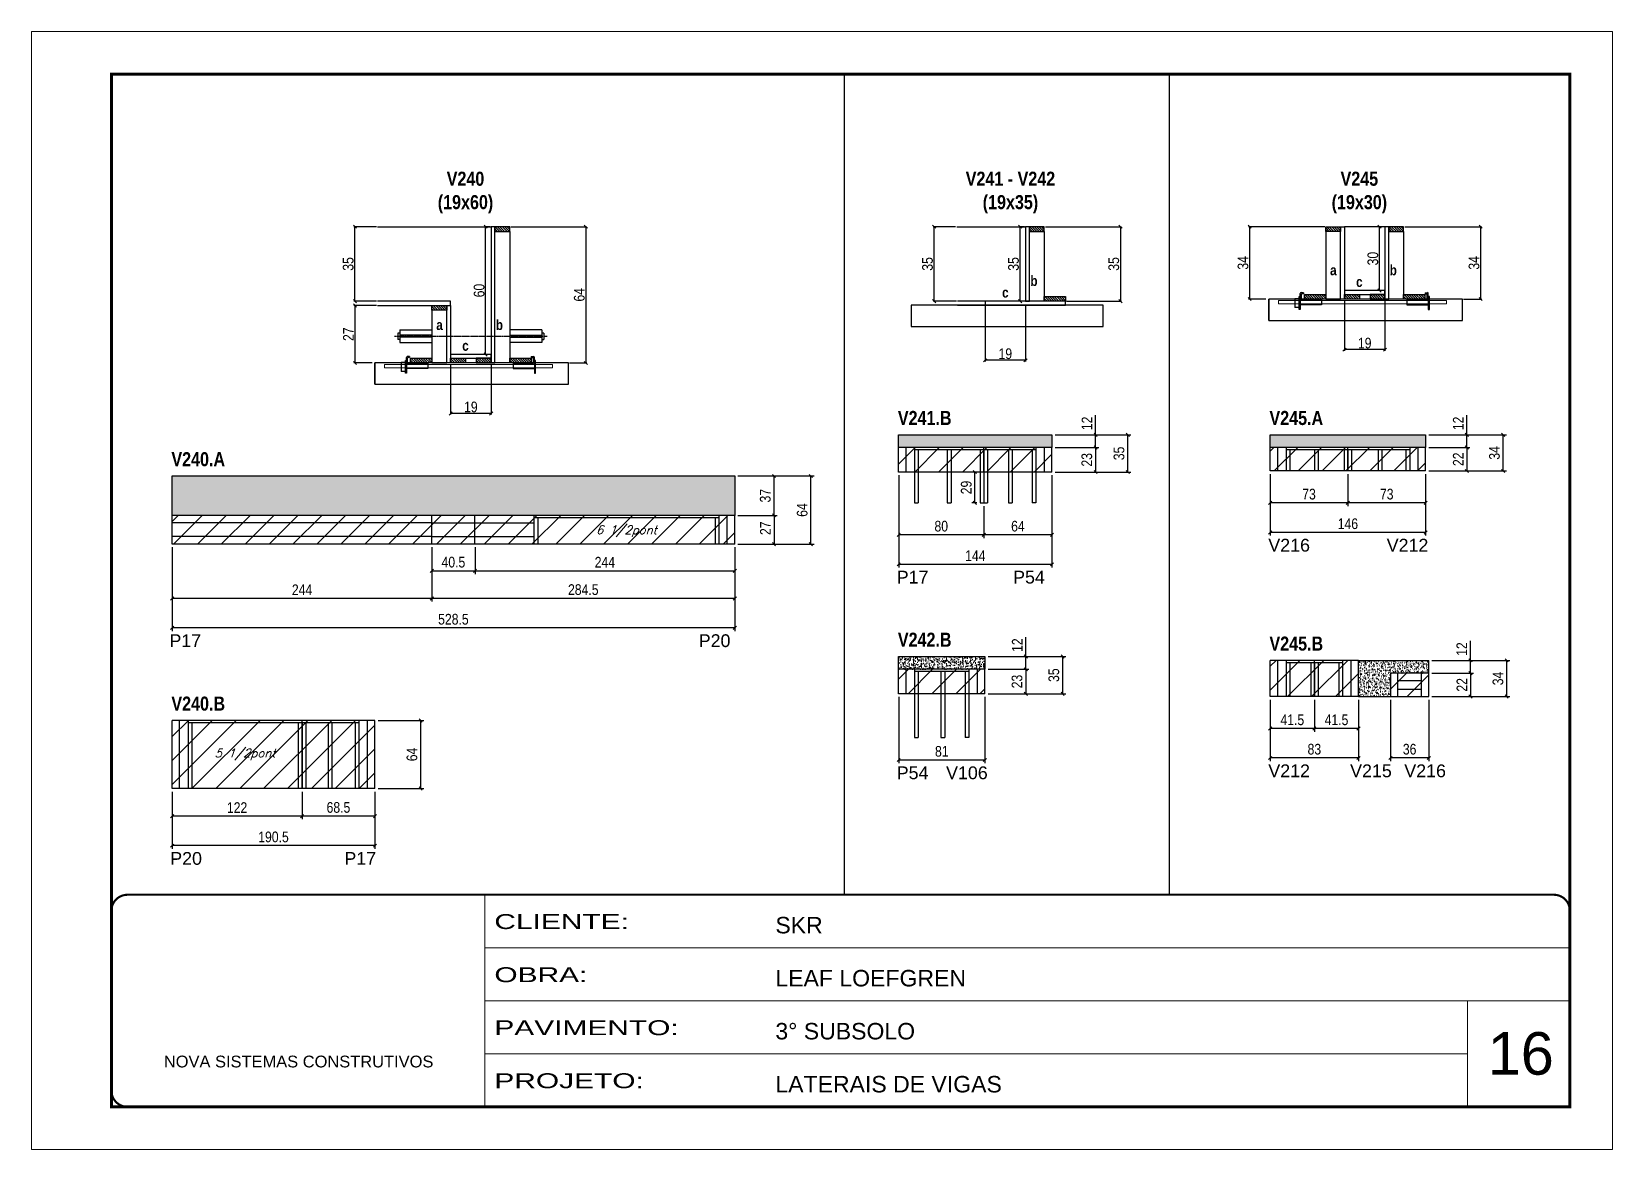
# Model space of a CAD drawing. Extents: x 3309 to 9590, y -2522 to 15424.
# Drawn here: x 8078 to 9563, y 10112 to 11162 of the extents above; entities that cross this region are included whole.
import ezdxf

# ---------------------------------------------------------------- set-up
doc = ezdxf.new("R2010")
doc.units = 0
for name, pattern in [('CONTINUO', [0]), ('DASHED', [0.75, 0.5, -0.25]), ('HIDDEN', [0.375, 0.25, -0.125])]:
    doc.linetypes.add(name, pattern=pattern)
for name, color, linetype in [('5', 5, 'Continuous'), ('barrote', 251, 'Continuous'), ('COTA', 241, 'Continuous'), ('detalhes', 4, 'Continuous'), ('NOMENCLATURA', 7, 'Continuous'), ('Painéis', 200, 'Continuous'), ('presilha', 1, 'Continuous'), ('SARR_2.2x10', 60, 'Continuous'), ('SARR_2.2x7', 40, 'Continuous'), ('SARR_3.5x7', 81, 'Continuous'), ('TENSOR', 3, 'Continuous'), ('texto', 7, 'Continuous')]:
    doc.layers.add(name, color=color, linetype=linetype)
for name, color, linetype, lineweight in [('CARIMBO', 255, 'Continuous', 9), ('CONCRETO', 251, 'Continuous', 25), ('Folhas', 255, 'Continuous', 9), ('Hachura', 251, 'Continuous', 9), ('SARRAFO DE PRESSAO', 251, 'DASHED', 9), ('SCO-___-LAJ', 2, 'Continuous', 0)]:
    doc.layers.add(name, color=color, linetype=linetype, lineweight=lineweight)
doc.styles.add('ARIAL', font='arial.ttf')
doc.styles.add('COTA TECNICA', font='techl___.ttf', dxfattribs={"height": 10})
doc.styles.add('COTA TECNICA 2X', font='techl___.ttf', dxfattribs={"height": 10})
doc.styles.add('Romans', font='romans.shx')
doc.styles.get("Standard").update_dxf_attribs({"font": 'arial.ttf'})
doc.styles.add('TECNICA', font='techb___.ttf', dxfattribs={"height": 10})
doc.styles.add('Tecnologia', font='')
doc.styles.get('Tecnologia').set_extended_font_data('Forgotten Futurist')
doc.dimstyles.new('PAINEL', dxfattribs={"dimtxt": 10, "dimasz": 3, "dimexe": 3, "dimexo": 3, "dimgap": 3, "dimtad": 1, "dimdec": 1, "dimzin": 12, "dimdsep": 46, "dimtxsty": 'COTA TECNICA', "dimblk1": 'OBLIQUE', "dimblk2": 'OBLIQUE', "dimsah": 1, "dimcen": 0.9, "dimclrd": 4, "dimclre": 4, "dimclrt": 240, "dimadec": 1, "dimazin": 3, "dimtfac": 1, "dimtdec": 1, "dimtmove": 0, "dimatfit": 3, "dimfxl": 1, "dimtolj": 1, "dimtzin": 12, "dimarcsym": 0})
doc.dimstyles.new('SECAO', dxfattribs={"dimscale": 0.333333, "dimtxt": 5, "dimasz": 9, "dimexe": 3, "dimexo": 3, "dimgap": 3, "dimtad": 1, "dimdec": 1, "dimlfac": 0.5, "dimzin": 12, "dimdsep": 46, "dimtxsty": 'COTA TECNICA 2X', "dimblk1": 'OBLIQUE', "dimblk2": 'OBLIQUE', "dimsah": 1, "dimcen": 0.9, "dimclrd": 4, "dimclre": 4, "dimclrt": 240, "dimadec": 1, "dimazin": 3, "dimtfac": 1, "dimtdec": 1, "dimtmove": 0, "dimatfit": 3, "dimfxl": 1, "dimtolj": 1, "dimtzin": 12, "dimarcsym": 0})
pattern_1 = [(135, (41707.0114, -112661.3136), (-1.122532015, -1.122532015), [])]
pattern_2 = [(135, (42546.7117, -112601.3136), (-1.122532015, -1.122532015), [])]
pattern_3 = [(50, (1585, -1108.3695), (5.46554, -0.4781726), [0.5715, -6.2865]), (355, (1585, -1108.3695), (-1.0573026, 5.7317054), [0.4572, -5.0292175]), (100.451445, (1585.4555, -1108.4094), (4.4082374, 5.2535326), [0.4857003, -5.3427073]), (46.1842, (1585, -1106.8455), (8.1323712, -1.2612698), [0.85725, -9.42975]), (96.63556, (1585.678, -1106.951), (7.122124, 7.4227837), [0.7285507, -8.0140682]), (351.18415, (1585, -1106.8455), (7.122124, 7.4227837), [0.685799, -7.543792]), (21, (1585.762, -1107.2265), (4.5484317, -3.067956), [0.5715, -6.2865]), (326, (1585.762, -1107.2265), (1.8540609, 5.525639), [0.4572, -5.0292]), (71.451445, (1586.141, -1107.482), (6.4024926, 2.457683), [0.4857003, -5.3426981]), (37.5, (1585, -1108.3695), (0.0926581, 2.53665117), [0, -4.96824, 0, -5.1054, 0, -5.04825]), (7.5, (1585, -1108.3695), (2.0045899, 3.00541724), [0, -2.91084, 0, -4.85394, 0, -1.92405]), (327.5, (1583.3007, -1108.3695), (4.06771786, -0.17186232), [0, -1.905, 0, -5.9436, 0, -7.8867]), (317.5, (1582.5387, -1108.3695), (4.4438754, 0.7627947), [0, -2.4765, 0, -3.94716, 0, -5.6007])]

msp = doc.modelspace()

# ---------------------------------------------------------------- texts
at = {"layer": '5', "linetype": 'Continuous'}
for s, p in [('V216', (9239.64, 10673.69)), ('V212', (9350.86, 10673.69)), ('P17', (8890.56, 10643.69)), ('P54', (8999.91, 10643.69)), ('P17', (8207.33, 10584)), ('P20', (8704.55, 10584)), ('P54', (8890.56, 10459.89)), ('V106', (8936.91, 10459.89)), ('V212', (9239.64, 10461.75)), ('V215', (9316.49, 10461.75)), ('V216', (9367.38, 10461.75)), ('P20', (8208.09, 10379.45)), ('P17', (8371.69, 10379.45))]:
    msp.add_text(s, height=12, rotation=0.00004, dxfattribs=at).set_placement(p)
at = {"layer": 'CARIMBO', "style": 'ARIAL'}
msp.add_text('16', height=40, dxfattribs=at).set_placement((9445.73, 10182.28))
at = {"layer": 'detalhes', "style": 'TECNICA'}
for s, p in [('b', (9016.12, 10923.28)), ('a', (9297.7, 10933.29)), ('c', (9322.07, 10922.33)), ('b', (9353.67, 10933.28)), ('c', (8989.54, 10912.33)), ('a', (8458, 10881.84)), ('b', (8513.97, 10881.83)), ('c', (8482.37, 10862.33))]:
    msp.add_text(s, height=9.6, dxfattribs=at).set_placement(p)
at = {"layer": 'NOMENCLATURA', "style": 'TECNICA'}
for s, p in [('V241.B', (8891.64, 10792.6)), ('V245.A', (9240.72, 10792.6)), ('V240.A', (8209.17, 10753.9)), ('V242.B', (8891.64, 10584.31)), ('V245.B', (9240.72, 10580.67)), ('V240.B', (8209.17, 10524.28))]:
    msp.add_text(s, height=13.2, dxfattribs=at).set_placement(p)
at = {"layer": 'NOMENCLATURA', "char_height": 13.2, "attachment_point": 2, "style": 'TECNICA'}
for s, insert in [('V240\\P(19x60)', (8485.47, 11030.55)), ('V241 - V242\\P(19x35)', (8997.4, 11030.55)), ('V245\\P(19x30)', (9325.17, 11030.55))]:
    msp.add_mtext_dynamic_manual_height_columns(s, width=300.2766, gutter_width=1, heights=[0], dxfattribs=dict(at, insert=insert))
at = {"layer": 'texto', "color": 2, "char_height": 8, "attachment_point": 5, "style": 'Romans'}
for s, insert in [('{\\Q19;\\C256;6 1/2pont}', (8636.64, 10692.81)), ('{\\Q19;\\C256;5 1/2pont}', (8278.39, 10483.09))]:
    msp.add_mtext(s, dxfattribs=dict(at, insert=insert))

# ---------------------------------------------------------------- blocks, each defined once
blk = doc.blocks.new('9999999999')
at = {"color": 30, "linetype": 'CONTINUO'}
for p, q in [((98564.6, 34230.2), (98564.6, 34429.4)), ((98564.6, 34379.6), (99584, 34379.6)), ((98564.6, 34329.8), (99488, 34329.8)), ((99584, 34329.8), (99488, 34329.8)), ((99488, 34329.8), (99488, 34230.2)), ((98564.6, 34280), (99488, 34280))]:
    blk.add_line(p, q, dxfattribs=at)
at = {"color": 30, "linetype": 'CONTINUO', "const_width": 2}
blk.add_lwpolyline([(99584, 34230.2), (99584, 34414.4, 0.414214), (99569, 34429.4), (98229, 34429.4, 0.414214), (98214, 34414.4), (98214, 34245.2, 0.414214), (98229, 34230.2), (99584, 34230.2)], format="xyb", dxfattribs=at)
at = {"layer": 'Folhas'}
blk.add_lwpolyline([(98139, 34190.2), (99624, 34190.2), (99624, 35240.2), (98139, 35240.2)], close=True, dxfattribs=at)
at = {"layer": 'Folhas', "color": 30, "const_width": 3}
blk.add_lwpolyline([(98214, 34230.2), (99584, 34230.2), (99584, 35200.2), (98214, 35200.2)], close=True, dxfattribs=at)
at = {"color": 7, "linetype": 'Continuous', "ltscale": 5, "style": 'ARIAL'}
for s, height, p in [('SKR', 15.48, (98837.7, 34393.1)), ('LEAF LOEFGREN', 15.483, (98837.7, 34343.3)), ('3° SUBSOLO', 15.48, (98837.7, 34293.5)), ('NOVA SISTEMAS CONSTRUTIVOS', 11.059, (98263.2, 34267.2)), ('LATERAIS DE VIGAS', 15.483, (98837.7, 34243.7))]:
    blk.add_text(s, height=height, dxfattribs=at).set_placement(p)
at = {"layer": 'Folhas', "color": 7, "style": 'Tecnologia', "width": 1.5}
for s, p in [('CLIENTE:', (98573.7, 34397.2)), ('OBRA:', (98573.7, 34347.3)), ('PAVIMENTO:', (98573.7, 34297.5)), ('PROJETO:', (98573.7, 34247.7))]:
    blk.add_text(s, height=14, dxfattribs=at).set_placement(p)
blk = doc.blocks.new('_Oblique')
at = {"color": 0, "linetype": 'ByBlock', "lineweight": -2}
blk.add_line((-0.5, -0.5), (0.5, 0.5), dxfattribs=at)
blk = doc.blocks.new('*D455')
at = {"layer": 'COTA', "color": 4, "lineweight": -2, "transparency": 16777216}
for p, q in [((8471.5, 10849.9), (8471.5, 10802.4)), ((8509.5, 10849.9), (8509.5, 10802.4)), ((8509.5, 10803.4), (8471.5, 10803.4))]:
    blk.add_line(p, q, dxfattribs=at)
at = {"layer": 'Defpoints', "color": 0, "transparency": 16777216}
for p in [(8471.5, 10850.9), (8509.5, 10850.9), (8471.5, 10803.4)]:
    blk.add_point(p, dxfattribs=at)
at = {"layer": 'COTA', "color": 4, "lineweight": -2, "transparency": 16777216, "xscale": 3, "yscale": 3, "zscale": 3, "rotation": 180}
blk.add_blockref('_Oblique', (8471.5, 10803.4), dxfattribs=at)
at = {"layer": 'COTA', "color": 4, "lineweight": -2, "transparency": 16777216, "xscale": 3, "yscale": 3, "zscale": 3}
blk.add_blockref('_Oblique', (8509.5, 10803.4), dxfattribs=at)
at = {"layer": 'COTA', "color": 240, "transparency": 16777216, "insert": (8490.5, 10809.5), "char_height": 10, "attachment_point": 5, "style": 'COTA TECNICA 2X'}
blk.add_mtext('\\A1;19', dxfattribs=at)
blk = doc.blocks.new('PRESILHA METÁLICA 1')
at = {"layer": 'presilha'}
for p, q in [((0, 13), (6, 13)), ((0, 13), (0, 0)), ((6, 0), (0, 0)), ((6, 15.5), (7.5, 15.5)), ((6, -2.5), (6, 15.5)), ((6, 13), (6, 0)), ((7.5, 10.6), (7.5, 19.9)), ((7.5, 15.5), (7.5, -2.5)), ((37.5, 4.1), (7.5, 4.1)), ((12, 21), (8.6, 21)), ((9, 11.6), (9, 18.9)), ((12, 19.5), (9.6, 19.5)), ((37.5, 11), (9.6, 11)), ((12, 21), (12, 19.5)), ((37.5, 11), (37.5, 4.1)), ((7.5, -2.5), (6, -2.5))]:
    blk.add_line(p, q, dxfattribs=at)
for centre, radius, start, end in [((8.6, 19.9), 1.14, 90, 180), ((9.6, 18.9), 0.57, 90, 180), ((9.6, 11.6), 0.57, 180, 270)]:
    blk.add_arc(centre, radius, start, end, dxfattribs=at)
blk = doc.blocks.new('PRESILHA METÁLICA 2')
at = {"layer": 'presilha'}
for p, q in [((-5.2, 23.5), (-5.2, 22)), ((-5.2, 23.5), (-1.9, 23.5)), ((-0.8, 14.6), (-0.8, 22.4)), ((-30.8, 13.5), (-30.8, 6.6)), ((-30.8, 13.5), (-2.8, 13.5)), ((-30.8, 6.6), (-0.8, 6.6)), ((-5.2, 22), (-2.8, 22)), ((-2.2, 14.1), (-2.2, 21.4)), ((0.8, 18), (-0.8, 18)), ((-0.8, 18), (-0.8, 0)), ((-0.8, 0), (0.8, 0)), ((0.8, 0), (0.8, 18))]:
    blk.add_line(p, q, dxfattribs=at)
for centre, radius, start, end in [((-1.9, 22.4), 1.14, 0, 90), ((-2.8, 21.4), 0.57, 0, 90), ((-2.8, 14.1), 0.57, 270, 0)]:
    blk.add_arc(centre, radius, start, end, dxfattribs=at)
blk = doc.blocks.new('*D456')
at = {"layer": 'COTA', "color": 4, "lineweight": -2, "transparency": 16777216}
for p, q in [((8528.1, 10978.9), (8599.5, 10978.9)), ((8598.5, 10978.9), (8598.5, 10850.9)), ((8583.3, 10850.9), (8599.5, 10850.9))]:
    blk.add_line(p, q, dxfattribs=at)
at = {"layer": 'Defpoints', "color": 0, "transparency": 16777216}
for p in [(8527.1, 10978.9), (8582.3, 10850.9), (8598.5, 10850.9)]:
    blk.add_point(p, dxfattribs=at)
at = {"layer": 'COTA', "color": 4, "lineweight": -2, "transparency": 16777216, "xscale": 3, "yscale": 3, "zscale": 3}
for p, rotation in [((8598.5, 10978.9), 90), ((8598.5, 10850.9), 270)]:
    blk.add_blockref('_Oblique', p, dxfattribs=dict(at, rotation=rotation))
at = {"layer": 'COTA', "color": 240, "transparency": 16777216, "insert": (8592.4, 10914.9), "char_height": 10, "attachment_point": 5, "rotation": 90, "style": 'COTA TECNICA 2X'}
blk.add_mtext('\\A1;64', dxfattribs=at)
blk = doc.blocks.new('*D457')
at = {"layer": 'COTA', "color": 4, "lineweight": -2, "transparency": 16777216}
for p, q in [((8401.8, 10904.9), (8380.6, 10904.9)), ((8381.6, 10904.9), (8381.6, 10850.9)), ((8397.7, 10850.9), (8380.6, 10850.9))]:
    blk.add_line(p, q, dxfattribs=at)
at = {"layer": 'Defpoints', "color": 0, "transparency": 16777216}
for p in [(8402.8, 10904.9), (8381.6, 10850.9), (8398.7, 10850.9)]:
    blk.add_point(p, dxfattribs=at)
at = {"layer": 'COTA', "color": 4, "lineweight": -2, "transparency": 16777216, "xscale": 3, "yscale": 3, "zscale": 3}
for p, rotation in [((8381.6, 10904.9), 90), ((8381.6, 10850.9), 270)]:
    blk.add_blockref('_Oblique', p, dxfattribs=dict(at, rotation=rotation))
at = {"layer": 'COTA', "color": 240, "transparency": 16777216, "insert": (8375.5, 10877.9), "char_height": 10, "attachment_point": 5, "rotation": 90, "style": 'COTA TECNICA 2X'}
blk.add_mtext('\\A1;27', dxfattribs=at)
blk = doc.blocks.new('*D458')
at = {"layer": 'COTA', "color": 4, "lineweight": -2, "transparency": 16777216}
for p, q in [((8508.5, 10978.9), (8503.4, 10978.9)), ((8504.4, 10858.9), (8504.4, 10978.9)), ((8508.5, 10858.9), (8503.4, 10858.9))]:
    blk.add_line(p, q, dxfattribs=at)
at = {"layer": 'Defpoints', "color": 0, "transparency": 16777216}
for p in [(8504.4, 10978.9), (8509.5, 10978.9), (8509.5, 10858.9)]:
    blk.add_point(p, dxfattribs=at)
at = {"layer": 'COTA', "color": 4, "lineweight": -2, "transparency": 16777216, "xscale": 3, "yscale": 3, "zscale": 3}
for p, rotation in [((8504.4, 10978.9), 90), ((8504.4, 10858.9), 270)]:
    blk.add_blockref('_Oblique', p, dxfattribs=dict(at, rotation=rotation))
at = {"layer": 'COTA', "color": 240, "transparency": 16777216, "insert": (8498.3, 10918.9), "char_height": 10, "attachment_point": 5, "rotation": 90, "style": 'COTA TECNICA 2X'}
blk.add_mtext('\\A1;60', dxfattribs=at)
blk = doc.blocks.new('*D459')
at = {"layer": 'COTA', "color": 4, "lineweight": -2, "transparency": 16777216}
for p, q in [((8401.8, 10978.9), (8380.6, 10978.9)), ((8381.6, 10908.9), (8381.6, 10978.9)), ((8401.8, 10908.9), (8380.6, 10908.9))]:
    blk.add_line(p, q, dxfattribs=at)
at = {"layer": 'Defpoints', "color": 0, "transparency": 16777216}
for p in [(8381.6, 10978.9), (8402.8, 10978.9), (8402.8, 10908.9)]:
    blk.add_point(p, dxfattribs=at)
at = {"layer": 'COTA', "color": 4, "lineweight": -2, "transparency": 16777216, "xscale": 3, "yscale": 3, "zscale": 3}
for p, rotation in [((8381.6, 10978.9), 90), ((8381.6, 10908.9), 270)]:
    blk.add_blockref('_Oblique', p, dxfattribs=dict(at, rotation=rotation))
at = {"layer": 'COTA', "color": 240, "transparency": 16777216, "insert": (8375.3, 10943.9), "char_height": 10, "attachment_point": 5, "rotation": 90, "style": 'COTA TECNICA 2X'}
blk.add_mtext('\\A1;35', dxfattribs=at)
blk = doc.blocks.new('*D460')
at = {"layer": 'COTA', "color": 4, "linetype": 'ByBlock', "lineweight": -2, "transparency": 16777216}
for p, q in [((8453.9, 10677.7), (8453.9, 10626.7)), ((8738.4, 10677.7), (8738.4, 10626.7)), ((8738.4, 10629.7), (8453.9, 10629.7))]:
    blk.add_line(p, q, dxfattribs=at)
at = {"layer": 'Defpoints', "color": 0, "linetype": 'ByBlock', "transparency": 16777216}
for p in [(8453.9, 10680.7), (8738.4, 10680.7), (8453.9, 10629.7)]:
    blk.add_point(p, dxfattribs=at)
at = {"layer": 'COTA', "color": 4, "linetype": 'ByBlock', "lineweight": -2, "transparency": 16777216, "xscale": 3, "yscale": 3, "zscale": 3, "rotation": 180}
blk.add_blockref('_Oblique', (8453.9, 10629.7), dxfattribs=at)
at = {"layer": 'COTA', "color": 4, "linetype": 'ByBlock', "lineweight": -2, "transparency": 16777216, "xscale": 3, "yscale": 3, "zscale": 3}
blk.add_blockref('_Oblique', (8738.4, 10629.7), dxfattribs=at)
at = {"layer": 'COTA', "color": 240, "linetype": 'ByBlock', "transparency": 16777216, "insert": (8596.1, 10637.9), "char_height": 10, "attachment_point": 5, "style": 'COTA TECNICA'}
blk.add_mtext('\\A1;284.5', dxfattribs=at)
blk = doc.blocks.new('*D461')
at = {"layer": 'COTA', "color": 4, "linetype": 'ByBlock', "lineweight": -2, "transparency": 16777216}
for p, q in [((8209.9, 10677.7), (8209.9, 10626.7)), ((8453.9, 10677.7), (8453.9, 10626.7)), ((8453.9, 10629.7), (8209.9, 10629.7))]:
    blk.add_line(p, q, dxfattribs=at)
at = {"layer": 'Defpoints', "color": 0, "linetype": 'ByBlock', "transparency": 16777216}
for p in [(8209.9, 10680.7), (8453.9, 10680.7), (8209.9, 10629.7)]:
    blk.add_point(p, dxfattribs=at)
at = {"layer": 'COTA', "color": 4, "linetype": 'ByBlock', "lineweight": -2, "transparency": 16777216, "xscale": 3, "yscale": 3, "zscale": 3, "rotation": 180}
blk.add_blockref('_Oblique', (8209.9, 10629.7), dxfattribs=at)
at = {"layer": 'COTA', "color": 4, "linetype": 'ByBlock', "lineweight": -2, "transparency": 16777216, "xscale": 3, "yscale": 3, "zscale": 3}
blk.add_blockref('_Oblique', (8453.9, 10629.7), dxfattribs=at)
at = {"layer": 'COTA', "color": 240, "linetype": 'ByBlock', "transparency": 16777216, "insert": (8331.9, 10637.8), "char_height": 10, "attachment_point": 5, "style": 'COTA TECNICA'}
blk.add_mtext('\\A1;244', dxfattribs=at)
blk = doc.blocks.new('*D470')
at = {"layer": 'COTA', "color": 4, "linetype": 'ByBlock', "lineweight": -2, "transparency": 16777216}
for p, q in [((8209.9, 10677.7), (8209.9, 10599)), ((8738.4, 10677.7), (8738.4, 10599)), ((8738.4, 10602), (8209.9, 10602))]:
    blk.add_line(p, q, dxfattribs=at)
at = {"layer": 'Defpoints', "color": 0, "linetype": 'ByBlock', "transparency": 16777216}
for p in [(8209.9, 10680.7), (8738.4, 10680.7), (8209.9, 10602)]:
    blk.add_point(p, dxfattribs=at)
at = {"layer": 'COTA', "color": 4, "linetype": 'ByBlock', "lineweight": -2, "transparency": 16777216, "xscale": 3, "yscale": 3, "zscale": 3, "rotation": 180}
blk.add_blockref('_Oblique', (8209.9, 10602), dxfattribs=at)
at = {"layer": 'COTA', "color": 4, "linetype": 'ByBlock', "lineweight": -2, "transparency": 16777216, "xscale": 3, "yscale": 3, "zscale": 3}
blk.add_blockref('_Oblique', (8738.4, 10602), dxfattribs=at)
at = {"layer": 'COTA', "color": 240, "linetype": 'ByBlock', "transparency": 16777216, "insert": (8474.1, 10610.1), "char_height": 10, "attachment_point": 5, "style": 'COTA TECNICA'}
blk.add_mtext('\\A1;528.5', dxfattribs=at)
blk = doc.blocks.new('*D471')
at = {"layer": 'COTA', "color": 4, "lineweight": -2, "transparency": 16777216}
for p, q in [((8741.4, 10707.7), (8778.3, 10707.7)), ((8775.3, 10707.7), (8775.3, 10680.7)), ((8741.4, 10680.7), (8778.3, 10680.7))]:
    blk.add_line(p, q, dxfattribs=at)
at = {"layer": 'Defpoints', "color": 0, "transparency": 16777216}
for p in [(8738.4, 10707.7), (8738.4, 10680.7), (8775.3, 10680.7)]:
    blk.add_point(p, dxfattribs=at)
at = {"layer": 'COTA', "color": 4, "lineweight": -2, "transparency": 16777216, "xscale": 3, "yscale": 3, "zscale": 3}
for p, rotation in [((8775.3, 10707.7), 90), ((8775.3, 10680.7), 270)]:
    blk.add_blockref('_Oblique', p, dxfattribs=dict(at, rotation=rotation))
at = {"layer": 'COTA', "color": 240, "transparency": 16777216, "insert": (8767.2, 10695.6), "char_height": 10, "attachment_point": 5, "rotation": 90, "style": 'COTA TECNICA'}
blk.add_mtext('\\A1;27', dxfattribs=at)
blk = doc.blocks.new('*D472')
at = {"layer": 'COTA', "color": 4, "lineweight": -2, "transparency": 16777216}
for p, q in [((8741.4, 10744.7), (8778.3, 10744.7)), ((8775.3, 10707.7), (8775.3, 10744.7)), ((8741.4, 10707.7), (8778.3, 10707.7))]:
    blk.add_line(p, q, dxfattribs=at)
at = {"layer": 'Defpoints', "color": 0, "transparency": 16777216}
for p in [(8738.4, 10744.7), (8775.3, 10744.7), (8738.4, 10707.7)]:
    blk.add_point(p, dxfattribs=at)
at = {"layer": 'COTA', "color": 4, "lineweight": -2, "transparency": 16777216, "xscale": 3, "yscale": 3, "zscale": 3}
for p, rotation in [((8775.3, 10744.7), 90), ((8775.3, 10707.7), 270)]:
    blk.add_blockref('_Oblique', p, dxfattribs=dict(at, rotation=rotation))
at = {"layer": 'COTA', "color": 240, "transparency": 16777216, "insert": (8767.1, 10726.2), "char_height": 10, "attachment_point": 5, "rotation": 90, "style": 'COTA TECNICA'}
blk.add_mtext('\\A1;37', dxfattribs=at)
blk = doc.blocks.new('*D473')
at = {"layer": 'COTA', "color": 4, "lineweight": -2, "transparency": 16777216}
for p, q in [((8741.4, 10744.7), (8812.9, 10744.7)), ((8809.9, 10680.7), (8809.9, 10744.7)), ((8741.4, 10680.7), (8812.9, 10680.7))]:
    blk.add_line(p, q, dxfattribs=at)
at = {"layer": 'Defpoints', "color": 0, "transparency": 16777216}
for p in [(8738.4, 10744.7), (8809.9, 10744.7), (8738.4, 10680.7)]:
    blk.add_point(p, dxfattribs=at)
at = {"layer": 'COTA', "color": 4, "lineweight": -2, "transparency": 16777216, "xscale": 3, "yscale": 3, "zscale": 3}
for p, rotation in [((8809.9, 10744.7), 90), ((8809.9, 10680.7), 270)]:
    blk.add_blockref('_Oblique', p, dxfattribs=dict(at, rotation=rotation))
at = {"layer": 'COTA', "color": 240, "transparency": 16777216, "insert": (8801.8, 10712.7), "char_height": 10, "attachment_point": 5, "rotation": 90, "style": 'COTA TECNICA'}
blk.add_mtext('\\A1;64', dxfattribs=at)
blk = doc.blocks.new('*D474')
at = {"layer": 'COTA', "color": 4, "lineweight": -2, "transparency": 16777216}
for p, q in [((8453.9, 10677.7), (8453.9, 10652.6)), ((8494.4, 10677.7), (8494.4, 10652.6)), ((8453.9, 10655.6), (8494.4, 10655.6))]:
    blk.add_line(p, q, dxfattribs=at)
at = {"layer": 'Defpoints', "color": 0, "transparency": 16777216}
for p in [(8453.9, 10680.7), (8494.4, 10680.7), (8494.4, 10655.6)]:
    blk.add_point(p, dxfattribs=at)
at = {"layer": 'COTA', "color": 4, "lineweight": -2, "transparency": 16777216, "xscale": 3, "yscale": 3, "zscale": 3, "rotation": 180}
blk.add_blockref('_Oblique', (8453.9, 10655.6), dxfattribs=at)
at = {"layer": 'COTA', "color": 4, "lineweight": -2, "transparency": 16777216, "xscale": 3, "yscale": 3, "zscale": 3}
blk.add_blockref('_Oblique', (8494.4, 10655.6), dxfattribs=at)
at = {"layer": 'COTA', "color": 240, "transparency": 16777216, "insert": (8474.1, 10663.7), "char_height": 10, "attachment_point": 5, "style": 'COTA TECNICA'}
blk.add_mtext('\\A1;40.5', dxfattribs=at)
blk = doc.blocks.new('*D475')
at = {"layer": 'COTA', "color": 4, "lineweight": -2, "transparency": 16777216}
for p, q in [((8494.4, 10677.7), (8494.4, 10652.6)), ((8738.4, 10677.7), (8738.4, 10652.6)), ((8494.4, 10655.6), (8738.4, 10655.6))]:
    blk.add_line(p, q, dxfattribs=at)
at = {"layer": 'Defpoints', "color": 0, "transparency": 16777216}
for p in [(8494.4, 10680.7), (8738.4, 10680.7), (8738.4, 10655.6)]:
    blk.add_point(p, dxfattribs=at)
at = {"layer": 'COTA', "color": 4, "lineweight": -2, "transparency": 16777216, "xscale": 3, "yscale": 3, "zscale": 3, "rotation": 180}
blk.add_blockref('_Oblique', (8494.4, 10655.6), dxfattribs=at)
at = {"layer": 'COTA', "color": 4, "lineweight": -2, "transparency": 16777216, "xscale": 3, "yscale": 3, "zscale": 3}
blk.add_blockref('_Oblique', (8738.4, 10655.6), dxfattribs=at)
at = {"layer": 'COTA', "color": 240, "transparency": 16777216, "insert": (8616.4, 10663.7), "char_height": 10, "attachment_point": 5, "style": 'COTA TECNICA'}
blk.add_mtext('\\A1;244', dxfattribs=at)
blk = doc.blocks.new('*D453')
at = {"layer": 'COTA', "color": 4, "linetype": 'ByBlock', "lineweight": -2, "transparency": 16777216}
for p, q in [((8331.9, 10448.1), (8331.9, 10422.2)), ((8400.4, 10448.1), (8400.4, 10422.2)), ((8400.4, 10425.2), (8331.9, 10425.2))]:
    blk.add_line(p, q, dxfattribs=at)
at = {"layer": 'Defpoints', "color": 0, "linetype": 'ByBlock', "transparency": 16777216}
for p in [(8331.9, 10451.1), (8400.4, 10451.1), (8331.9, 10425.2)]:
    blk.add_point(p, dxfattribs=at)
at = {"layer": 'COTA', "color": 4, "linetype": 'ByBlock', "lineweight": -2, "transparency": 16777216, "xscale": 3, "yscale": 3, "zscale": 3, "rotation": 180}
blk.add_blockref('_Oblique', (8331.9, 10425.2), dxfattribs=at)
at = {"layer": 'COTA', "color": 4, "linetype": 'ByBlock', "lineweight": -2, "transparency": 16777216, "xscale": 3, "yscale": 3, "zscale": 3}
blk.add_blockref('_Oblique', (8400.4, 10425.2), dxfattribs=at)
at = {"layer": 'COTA', "color": 240, "linetype": 'ByBlock', "transparency": 16777216, "insert": (8366.1, 10433.3), "char_height": 10, "attachment_point": 5, "style": 'COTA TECNICA'}
blk.add_mtext('\\A1;68.5', dxfattribs=at)
blk = doc.blocks.new('*D454')
at = {"layer": 'COTA', "color": 4, "linetype": 'ByBlock', "lineweight": -2, "transparency": 16777216}
for p, q in [((8209.9, 10448.1), (8209.9, 10422.2)), ((8331.9, 10448.1), (8331.9, 10422.2)), ((8331.9, 10425.2), (8209.9, 10425.2))]:
    blk.add_line(p, q, dxfattribs=at)
at = {"layer": 'Defpoints', "color": 0, "linetype": 'ByBlock', "transparency": 16777216}
for p in [(8209.9, 10451.1), (8331.9, 10451.1), (8209.9, 10425.2)]:
    blk.add_point(p, dxfattribs=at)
at = {"layer": 'COTA', "color": 4, "linetype": 'ByBlock', "lineweight": -2, "transparency": 16777216, "xscale": 3, "yscale": 3, "zscale": 3, "rotation": 180}
blk.add_blockref('_Oblique', (8209.9, 10425.2), dxfattribs=at)
at = {"layer": 'COTA', "color": 4, "linetype": 'ByBlock', "lineweight": -2, "transparency": 16777216, "xscale": 3, "yscale": 3, "zscale": 3}
blk.add_blockref('_Oblique', (8331.9, 10425.2), dxfattribs=at)
at = {"layer": 'COTA', "color": 240, "linetype": 'ByBlock', "transparency": 16777216, "insert": (8270.9, 10433.2), "char_height": 10, "attachment_point": 5, "style": 'COTA TECNICA'}
blk.add_mtext('\\A1;122', dxfattribs=at)
blk = doc.blocks.new('*D476')
at = {"layer": 'COTA', "color": 4, "linetype": 'ByBlock', "lineweight": -2, "transparency": 16777216}
for p, q in [((8209.9, 10448.1), (8209.9, 10394.5)), ((8400.4, 10448.1), (8400.4, 10394.5)), ((8400.4, 10397.5), (8209.9, 10397.5))]:
    blk.add_line(p, q, dxfattribs=at)
at = {"layer": 'Defpoints', "color": 0, "linetype": 'ByBlock', "transparency": 16777216}
for p in [(8209.9, 10451.1), (8400.4, 10451.1), (8209.9, 10397.5)]:
    blk.add_point(p, dxfattribs=at)
at = {"layer": 'COTA', "color": 4, "linetype": 'ByBlock', "lineweight": -2, "transparency": 16777216, "xscale": 3, "yscale": 3, "zscale": 3, "rotation": 180}
blk.add_blockref('_Oblique', (8209.9, 10397.5), dxfattribs=at)
at = {"layer": 'COTA', "color": 4, "linetype": 'ByBlock', "lineweight": -2, "transparency": 16777216, "xscale": 3, "yscale": 3, "zscale": 3}
blk.add_blockref('_Oblique', (8400.4, 10397.5), dxfattribs=at)
at = {"layer": 'COTA', "color": 240, "linetype": 'ByBlock', "transparency": 16777216, "insert": (8305.1, 10405.6), "char_height": 10, "attachment_point": 5, "style": 'COTA TECNICA'}
blk.add_mtext('\\A1;190.5', dxfattribs=at)
blk = doc.blocks.new('*D477')
at = {"layer": 'COTA', "color": 4, "lineweight": -2, "transparency": 16777216}
for p, q in [((8403.4, 10515.1), (8446.3, 10515.1)), ((8443.3, 10515.1), (8443.3, 10451.1)), ((8403.4, 10451.1), (8446.3, 10451.1))]:
    blk.add_line(p, q, dxfattribs=at)
at = {"layer": 'Defpoints', "color": 0, "transparency": 16777216}
for p in [(8400.4, 10515.1), (8400.4, 10451.1), (8443.3, 10451.1)]:
    blk.add_point(p, dxfattribs=at)
at = {"layer": 'COTA', "color": 4, "lineweight": -2, "transparency": 16777216, "xscale": 3, "yscale": 3, "zscale": 3}
for p, rotation in [((8443.3, 10515.1), 90), ((8443.3, 10451.1), 270)]:
    blk.add_blockref('_Oblique', p, dxfattribs=dict(at, rotation=rotation))
at = {"layer": 'COTA', "color": 240, "transparency": 16777216, "insert": (8435.2, 10483.1), "char_height": 10, "attachment_point": 5, "rotation": 90, "style": 'COTA TECNICA'}
blk.add_mtext('\\A1;64', dxfattribs=at)
blk = doc.blocks.new('*D462')
at = {"layer": 'COTA', "color": 4, "lineweight": -2, "transparency": 16777216}
for p, q in [((9311.2, 10909.9), (9311.2, 10862.4)), ((9349.2, 10909.9), (9349.2, 10862.4)), ((9349.2, 10863.4), (9311.2, 10863.4))]:
    blk.add_line(p, q, dxfattribs=at)
at = {"layer": 'Defpoints', "color": 0, "transparency": 16777216}
for p in [(9311.2, 10910.9), (9349.2, 10910.9), (9311.2, 10863.4)]:
    blk.add_point(p, dxfattribs=at)
at = {"layer": 'COTA', "color": 4, "lineweight": -2, "transparency": 16777216, "xscale": 3, "yscale": 3, "zscale": 3, "rotation": 180}
blk.add_blockref('_Oblique', (9311.2, 10863.4), dxfattribs=at)
at = {"layer": 'COTA', "color": 4, "lineweight": -2, "transparency": 16777216, "xscale": 3, "yscale": 3, "zscale": 3}
blk.add_blockref('_Oblique', (9349.2, 10863.4), dxfattribs=at)
at = {"layer": 'COTA', "color": 240, "transparency": 16777216, "insert": (9330.2, 10869.5), "char_height": 10, "attachment_point": 5, "style": 'COTA TECNICA 2X'}
blk.add_mtext('\\A1;19', dxfattribs=at)
blk = doc.blocks.new('*D463')
at = {"layer": 'COTA', "color": 4, "lineweight": -2, "transparency": 16777216}
for p, q in [((9292.6, 10978.9), (9221.1, 10978.9)), ((9222.1, 10978.9), (9222.1, 10910.9)), ((9237.4, 10910.9), (9221.1, 10910.9))]:
    blk.add_line(p, q, dxfattribs=at)
at = {"layer": 'Defpoints', "color": 0, "transparency": 16777216}
for p in [(9293.6, 10978.9), (9222.1, 10910.9), (9238.4, 10910.9)]:
    blk.add_point(p, dxfattribs=at)
at = {"layer": 'COTA', "color": 4, "lineweight": -2, "transparency": 16777216, "xscale": 3, "yscale": 3, "zscale": 3}
for p, rotation in [((9222.1, 10978.9), 90), ((9222.1, 10910.9), 270)]:
    blk.add_blockref('_Oblique', p, dxfattribs=dict(at, rotation=rotation))
at = {"layer": 'COTA', "color": 240, "transparency": 16777216, "insert": (9215.9, 10944.9), "char_height": 10, "attachment_point": 5, "rotation": 90, "style": 'COTA TECNICA 2X'}
blk.add_mtext('\\A1;34', dxfattribs=at)
blk = doc.blocks.new('*D464')
at = {"layer": 'COTA', "color": 4, "lineweight": -2, "transparency": 16777216}
for p, q in [((9367.8, 10978.9), (9440.1, 10978.9)), ((9439.1, 10978.9), (9439.1, 10910.9)), ((9423, 10910.9), (9440.1, 10910.9))]:
    blk.add_line(p, q, dxfattribs=at)
at = {"layer": 'Defpoints', "color": 0, "transparency": 16777216}
for p in [(9366.8, 10978.9), (9422, 10910.9), (9439.1, 10910.9)]:
    blk.add_point(p, dxfattribs=at)
at = {"layer": 'COTA', "color": 4, "lineweight": -2, "transparency": 16777216, "xscale": 3, "yscale": 3, "zscale": 3}
for p, rotation in [((9439.1, 10978.9), 90), ((9439.1, 10910.9), 270)]:
    blk.add_blockref('_Oblique', p, dxfattribs=dict(at, rotation=rotation))
at = {"layer": 'COTA', "color": 240, "transparency": 16777216, "insert": (9432.9, 10944.9), "char_height": 10, "attachment_point": 5, "rotation": 90, "style": 'COTA TECNICA 2X'}
blk.add_mtext('\\A1;34', dxfattribs=at)
blk = doc.blocks.new('*D465')
at = {"layer": 'COTA', "color": 4, "lineweight": -2, "transparency": 16777216}
for p, q in [((9348.2, 10978.9), (9343.1, 10978.9)), ((9344.1, 10918.9), (9344.1, 10978.9)), ((9348.2, 10918.9), (9343.1, 10918.9))]:
    blk.add_line(p, q, dxfattribs=at)
at = {"layer": 'Defpoints', "color": 0, "transparency": 16777216}
for p in [(9344.1, 10978.9), (9349.2, 10978.9), (9349.2, 10918.9)]:
    blk.add_point(p, dxfattribs=at)
at = {"layer": 'COTA', "color": 4, "lineweight": -2, "transparency": 16777216, "xscale": 3, "yscale": 3, "zscale": 3}
for p, rotation in [((9344.1, 10978.9), 90), ((9344.1, 10918.9), 270)]:
    blk.add_blockref('_Oblique', p, dxfattribs=dict(at, rotation=rotation))
at = {"layer": 'COTA', "color": 240, "transparency": 16777216, "insert": (9337.9, 10948.9), "char_height": 10, "attachment_point": 5, "rotation": 90, "style": 'COTA TECNICA 2X'}
blk.add_mtext('\\A1;30', dxfattribs=at)
blk = doc.blocks.new('*D466')
at = {"layer": 'COTA', "color": 4, "linetype": 'ByBlock', "lineweight": -2, "transparency": 16777216}
for p, q in [((9314.4, 10746.4), (9314.4, 10716.4)), ((9387.4, 10746.4), (9387.4, 10716.4)), ((9387.4, 10719.4), (9314.4, 10719.4))]:
    blk.add_line(p, q, dxfattribs=at)
at = {"layer": 'Defpoints', "color": 0, "linetype": 'ByBlock', "transparency": 16777216}
for p in [(9314.4, 10749.4), (9387.4, 10749.4), (9314.4, 10719.4)]:
    blk.add_point(p, dxfattribs=at)
at = {"layer": 'COTA', "color": 4, "linetype": 'ByBlock', "lineweight": -2, "transparency": 16777216, "xscale": 3, "yscale": 3, "zscale": 3, "rotation": 180}
blk.add_blockref('_Oblique', (9314.4, 10719.4), dxfattribs=at)
at = {"layer": 'COTA', "color": 4, "linetype": 'ByBlock', "lineweight": -2, "transparency": 16777216, "xscale": 3, "yscale": 3, "zscale": 3}
blk.add_blockref('_Oblique', (9387.4, 10719.4), dxfattribs=at)
at = {"layer": 'COTA', "color": 240, "linetype": 'ByBlock', "transparency": 16777216, "insert": (9350.9, 10727.6), "char_height": 10, "attachment_point": 5, "style": 'COTA TECNICA'}
blk.add_mtext('\\A1;73', dxfattribs=at)
blk = doc.blocks.new('*D467')
at = {"layer": 'COTA', "color": 4, "linetype": 'ByBlock', "lineweight": -2, "transparency": 16777216}
for p, q in [((9241.4, 10746.4), (9241.4, 10716.4)), ((9314.4, 10746.4), (9314.4, 10716.4)), ((9314.4, 10719.4), (9241.4, 10719.4))]:
    blk.add_line(p, q, dxfattribs=at)
at = {"layer": 'Defpoints', "color": 0, "linetype": 'ByBlock', "transparency": 16777216}
for p in [(9241.4, 10749.4), (9314.4, 10749.4), (9241.4, 10719.4)]:
    blk.add_point(p, dxfattribs=at)
at = {"layer": 'COTA', "color": 4, "linetype": 'ByBlock', "lineweight": -2, "transparency": 16777216, "xscale": 3, "yscale": 3, "zscale": 3, "rotation": 180}
blk.add_blockref('_Oblique', (9241.4, 10719.4), dxfattribs=at)
at = {"layer": 'COTA', "color": 4, "linetype": 'ByBlock', "lineweight": -2, "transparency": 16777216, "xscale": 3, "yscale": 3, "zscale": 3}
blk.add_blockref('_Oblique', (9314.4, 10719.4), dxfattribs=at)
at = {"layer": 'COTA', "color": 240, "linetype": 'ByBlock', "transparency": 16777216, "insert": (9277.9, 10727.6), "char_height": 10, "attachment_point": 5, "style": 'COTA TECNICA'}
blk.add_mtext('\\A1;73', dxfattribs=at)
blk = doc.blocks.new('*D480')
at = {"layer": 'COTA', "color": 4, "linetype": 'ByBlock', "lineweight": -2, "transparency": 16777216}
for p, q in [((9241.4, 10746.4), (9241.4, 10688.7)), ((9387.4, 10746.4), (9387.4, 10688.7)), ((9387.4, 10691.7), (9241.4, 10691.7))]:
    blk.add_line(p, q, dxfattribs=at)
at = {"layer": 'Defpoints', "color": 0, "linetype": 'ByBlock', "transparency": 16777216}
for p in [(9241.4, 10749.4), (9387.4, 10749.4), (9241.4, 10691.7)]:
    blk.add_point(p, dxfattribs=at)
at = {"layer": 'COTA', "color": 4, "linetype": 'ByBlock', "lineweight": -2, "transparency": 16777216, "xscale": 3, "yscale": 3, "zscale": 3, "rotation": 180}
blk.add_blockref('_Oblique', (9241.4, 10691.7), dxfattribs=at)
at = {"layer": 'COTA', "color": 4, "linetype": 'ByBlock', "lineweight": -2, "transparency": 16777216, "xscale": 3, "yscale": 3, "zscale": 3}
blk.add_blockref('_Oblique', (9387.4, 10691.7), dxfattribs=at)
at = {"layer": 'COTA', "color": 240, "linetype": 'ByBlock', "transparency": 16777216, "insert": (9314.4, 10699.8), "char_height": 10, "attachment_point": 5, "style": 'COTA TECNICA'}
blk.add_mtext('\\A1;146', dxfattribs=at)
blk = doc.blocks.new('*D481')
at = {"layer": 'COTA', "color": 4, "lineweight": -2, "transparency": 16777216}
for p, q in [((9390.4, 10771.4), (9429.1, 10771.4)), ((9426.1, 10771.4), (9426.1, 10749.4)), ((9390.4, 10749.4), (9429.1, 10749.4))]:
    blk.add_line(p, q, dxfattribs=at)
at = {"layer": 'Defpoints', "color": 0, "transparency": 16777216}
for p in [(9387.4, 10771.4), (9387.4, 10749.4), (9426.1, 10749.4)]:
    blk.add_point(p, dxfattribs=at)
at = {"layer": 'COTA', "color": 4, "lineweight": -2, "transparency": 16777216, "xscale": 3, "yscale": 3, "zscale": 3}
for p, rotation in [((9426.1, 10771.4), 90), ((9426.1, 10749.4), 270)]:
    blk.add_blockref('_Oblique', p, dxfattribs=dict(at, rotation=rotation))
at = {"layer": 'COTA', "color": 240, "transparency": 16777216, "insert": (9418.1, 10760.4), "char_height": 10, "attachment_point": 5, "rotation": 90, "style": 'COTA TECNICA'}
blk.add_mtext('\\A1;22', dxfattribs=at)
blk = doc.blocks.new('*D468')
at = {"layer": 'COTA', "color": 4, "linetype": 'ByBlock', "lineweight": -2, "transparency": 16777216}
for p, q in [((9282.9, 10534.5), (9282.9, 10504.5)), ((9324.4, 10534.5), (9324.4, 10504.5)), ((9324.4, 10507.5), (9282.9, 10507.5))]:
    blk.add_line(p, q, dxfattribs=at)
at = {"layer": 'Defpoints', "color": 0, "linetype": 'ByBlock', "transparency": 16777216}
for p in [(9282.9, 10537.5), (9324.4, 10537.5), (9282.9, 10507.5)]:
    blk.add_point(p, dxfattribs=at)
at = {"layer": 'COTA', "color": 4, "linetype": 'ByBlock', "lineweight": -2, "transparency": 16777216, "xscale": 3, "yscale": 3, "zscale": 3, "rotation": 180}
blk.add_blockref('_Oblique', (9282.9, 10507.5), dxfattribs=at)
at = {"layer": 'COTA', "color": 4, "linetype": 'ByBlock', "lineweight": -2, "transparency": 16777216, "xscale": 3, "yscale": 3, "zscale": 3}
blk.add_blockref('_Oblique', (9324.4, 10507.5), dxfattribs=at)
at = {"layer": 'COTA', "color": 240, "linetype": 'ByBlock', "transparency": 16777216, "insert": (9303.7, 10515.6), "char_height": 10, "attachment_point": 5, "style": 'COTA TECNICA'}
blk.add_mtext('\\A1;41.5', dxfattribs=at)
blk = doc.blocks.new('*D469')
at = {"layer": 'COTA', "color": 4, "linetype": 'ByBlock', "lineweight": -2, "transparency": 16777216}
for p, q in [((9241.4, 10534.5), (9241.4, 10504.5)), ((9282.9, 10534.5), (9282.9, 10504.5)), ((9282.9, 10507.5), (9241.4, 10507.5))]:
    blk.add_line(p, q, dxfattribs=at)
at = {"layer": 'Defpoints', "color": 0, "linetype": 'ByBlock', "transparency": 16777216}
for p in [(9241.4, 10537.5), (9282.9, 10537.5), (9241.4, 10507.5)]:
    blk.add_point(p, dxfattribs=at)
at = {"layer": 'COTA', "color": 4, "linetype": 'ByBlock', "lineweight": -2, "transparency": 16777216, "xscale": 3, "yscale": 3, "zscale": 3, "rotation": 180}
blk.add_blockref('_Oblique', (9241.4, 10507.5), dxfattribs=at)
at = {"layer": 'COTA', "color": 4, "linetype": 'ByBlock', "lineweight": -2, "transparency": 16777216, "xscale": 3, "yscale": 3, "zscale": 3}
blk.add_blockref('_Oblique', (9282.9, 10507.5), dxfattribs=at)
at = {"layer": 'COTA', "color": 240, "linetype": 'ByBlock', "transparency": 16777216, "insert": (9262.2, 10515.6), "char_height": 10, "attachment_point": 5, "style": 'COTA TECNICA'}
blk.add_mtext('\\A1;41.5', dxfattribs=at)
blk = doc.blocks.new('*D482')
at = {"layer": 'COTA', "color": 4, "linetype": 'ByBlock', "lineweight": -2, "transparency": 16777216}
for p, q in [((9241.4, 10534.5), (9241.4, 10476.8)), ((9324.4, 10534.5), (9324.4, 10476.8)), ((9324.4, 10479.8), (9241.4, 10479.8))]:
    blk.add_line(p, q, dxfattribs=at)
at = {"layer": 'Defpoints', "color": 0, "linetype": 'ByBlock', "transparency": 16777216}
for p in [(9241.4, 10537.5), (9324.4, 10537.5), (9241.4, 10479.8)]:
    blk.add_point(p, dxfattribs=at)
at = {"layer": 'COTA', "color": 4, "linetype": 'ByBlock', "lineweight": -2, "transparency": 16777216, "xscale": 3, "yscale": 3, "zscale": 3, "rotation": 180}
blk.add_blockref('_Oblique', (9241.4, 10479.8), dxfattribs=at)
at = {"layer": 'COTA', "color": 4, "linetype": 'ByBlock', "lineweight": -2, "transparency": 16777216, "xscale": 3, "yscale": 3, "zscale": 3}
blk.add_blockref('_Oblique', (9324.4, 10479.8), dxfattribs=at)
at = {"layer": 'COTA', "color": 240, "linetype": 'ByBlock', "transparency": 16777216, "insert": (9282.9, 10488), "char_height": 10, "attachment_point": 5, "style": 'COTA TECNICA'}
blk.add_mtext('\\A1;83', dxfattribs=at)
blk = doc.blocks.new('*D483')
at = {"layer": 'COTA', "color": 4, "lineweight": -2, "transparency": 16777216}
for p, q in [((9354.4, 10534.5), (9354.4, 10476.8)), ((9390.4, 10534.5), (9390.4, 10476.8)), ((9390.4, 10479.8), (9354.4, 10479.8))]:
    blk.add_line(p, q, dxfattribs=at)
at = {"layer": 'Defpoints', "color": 0, "transparency": 16777216}
for p in [(9354.4, 10537.5), (9390.4, 10537.5), (9354.4, 10479.8)]:
    blk.add_point(p, dxfattribs=at)
at = {"layer": 'COTA', "color": 4, "lineweight": -2, "transparency": 16777216, "xscale": 3, "yscale": 3, "zscale": 3, "rotation": 180}
blk.add_blockref('_Oblique', (9354.4, 10479.8), dxfattribs=at)
at = {"layer": 'COTA', "color": 4, "lineweight": -2, "transparency": 16777216, "xscale": 3, "yscale": 3, "zscale": 3}
blk.add_blockref('_Oblique', (9390.4, 10479.8), dxfattribs=at)
at = {"layer": 'COTA', "color": 240, "transparency": 16777216, "insert": (9372.4, 10488), "char_height": 10, "attachment_point": 5, "style": 'COTA TECNICA'}
blk.add_mtext('\\A1;36', dxfattribs=at)
blk = doc.blocks.new('*D484')
at = {"layer": 'COTA', "color": 4, "lineweight": -2, "transparency": 16777216}
for p, q in [((9393.4, 10559.5), (9432.5, 10559.5)), ((9429.5, 10559.5), (9429.5, 10537.5)), ((9393.4, 10537.5), (9432.5, 10537.5))]:
    blk.add_line(p, q, dxfattribs=at)
at = {"layer": 'Defpoints', "color": 0, "transparency": 16777216}
for p in [(9390.4, 10559.5), (9390.4, 10537.5), (9429.5, 10537.5)]:
    blk.add_point(p, dxfattribs=at)
at = {"layer": 'COTA', "color": 4, "lineweight": -2, "transparency": 16777216, "xscale": 3, "yscale": 3, "zscale": 3}
for p, rotation in [((9429.5, 10559.5), 90), ((9429.5, 10537.5), 270)]:
    blk.add_blockref('_Oblique', p, dxfattribs=dict(at, rotation=rotation))
at = {"layer": 'COTA', "color": 240, "transparency": 16777216, "insert": (9421.5, 10548.5), "char_height": 10, "attachment_point": 5, "rotation": 90, "style": 'COTA TECNICA'}
blk.add_mtext('\\A1;22', dxfattribs=at)
blk = doc.blocks.new('*D478')
at = {"layer": 'COTA', "color": 4, "lineweight": -2, "transparency": 16777216}
for p, q in [((9429.5, 10571.5), (9429.5, 10589.8)), ((9393.4, 10571.5), (9432.5, 10571.5)), ((9393.4, 10559.5), (9432.5, 10559.5)), ((9429.5, 10559.5), (9429.5, 10571.5))]:
    blk.add_line(p, q, dxfattribs=at)
at = {"layer": 'Defpoints', "color": 0, "transparency": 16777216}
for p in [(9390.4, 10571.5), (9390.4, 10559.5), (9429.5, 10571.5)]:
    blk.add_point(p, dxfattribs=at)
at = {"layer": 'COTA', "color": 4, "lineweight": -2, "transparency": 16777216, "xscale": 3, "yscale": 3, "zscale": 3}
for p, rotation in [((9429.5, 10571.5), 90), ((9429.5, 10559.5), 270)]:
    blk.add_blockref('_Oblique', p, dxfattribs=dict(at, rotation=rotation))
at = {"layer": 'COTA', "color": 240, "transparency": 16777216, "insert": (9421.4, 10582.1), "char_height": 10, "attachment_point": 5, "rotation": 90, "style": 'COTA TECNICA'}
blk.add_mtext('\\A1;12', dxfattribs=at)
blk = doc.blocks.new('*D479')
at = {"layer": 'COTA', "color": 4, "lineweight": -2, "transparency": 16777216}
for p, q in [((9393.4, 10571.5), (9466.6, 10571.5)), ((9463.6, 10537.5), (9463.6, 10571.5)), ((9393.4, 10537.5), (9466.6, 10537.5))]:
    blk.add_line(p, q, dxfattribs=at)
at = {"layer": 'Defpoints', "color": 0, "transparency": 16777216}
for p in [(9390.4, 10571.5), (9463.6, 10571.5), (9390.4, 10537.5)]:
    blk.add_point(p, dxfattribs=at)
at = {"layer": 'COTA', "color": 4, "lineweight": -2, "transparency": 16777216, "xscale": 3, "yscale": 3, "zscale": 3}
for p, rotation in [((9463.6, 10571.5), 90), ((9463.6, 10537.5), 270)]:
    blk.add_blockref('_Oblique', p, dxfattribs=dict(at, rotation=rotation))
at = {"layer": 'COTA', "color": 240, "transparency": 16777216, "insert": (9455.4, 10554.5), "char_height": 10, "attachment_point": 5, "rotation": 90, "style": 'COTA TECNICA'}
blk.add_mtext('\\A1;34', dxfattribs=at)
blk = doc.blocks.new('*D485')
at = {"layer": 'COTA', "color": 4, "lineweight": -2, "transparency": 16777216}
for p, q in [((9426.1, 10783.4), (9426.1, 10801.7)), ((9390.4, 10783.4), (9429.1, 10783.4)), ((9426.1, 10771.4), (9426.1, 10783.4)), ((9390.4, 10771.4), (9429.1, 10771.4))]:
    blk.add_line(p, q, dxfattribs=at)
at = {"layer": 'Defpoints', "color": 0, "transparency": 16777216}
for p in [(9387.4, 10783.4), (9426.1, 10783.4), (9387.4, 10771.4)]:
    blk.add_point(p, dxfattribs=at)
at = {"layer": 'COTA', "color": 4, "lineweight": -2, "transparency": 16777216, "xscale": 3, "yscale": 3, "zscale": 3}
for p, rotation in [((9426.1, 10783.4), 90), ((9426.1, 10771.4), 270)]:
    blk.add_blockref('_Oblique', p, dxfattribs=dict(at, rotation=rotation))
at = {"layer": 'COTA', "color": 240, "transparency": 16777216, "insert": (9418.1, 10794.1), "char_height": 10, "attachment_point": 5, "rotation": 90, "style": 'COTA TECNICA'}
blk.add_mtext('\\A1;12', dxfattribs=at)
blk = doc.blocks.new('*D486')
at = {"layer": 'COTA', "color": 4, "lineweight": -2, "transparency": 16777216}
for p, q in [((9390.4, 10783.4), (9463.3, 10783.4)), ((9460.3, 10749.4), (9460.3, 10783.4)), ((9390.4, 10749.4), (9463.3, 10749.4))]:
    blk.add_line(p, q, dxfattribs=at)
at = {"layer": 'Defpoints', "color": 0, "transparency": 16777216}
for p in [(9387.4, 10783.4), (9460.3, 10783.4), (9387.4, 10749.4)]:
    blk.add_point(p, dxfattribs=at)
at = {"layer": 'COTA', "color": 4, "lineweight": -2, "transparency": 16777216, "xscale": 3, "yscale": 3, "zscale": 3}
for p, rotation in [((9460.3, 10783.4), 90), ((9460.3, 10749.4), 270)]:
    blk.add_blockref('_Oblique', p, dxfattribs=dict(at, rotation=rotation))
at = {"layer": 'COTA', "color": 240, "transparency": 16777216, "insert": (9452.1, 10766.4), "char_height": 10, "attachment_point": 5, "rotation": 90, "style": 'COTA TECNICA'}
blk.add_mtext('\\A1;34', dxfattribs=at)
blk = doc.blocks.new('*D487')
at = {"layer": 'COTA', "color": 4, "lineweight": -2, "transparency": 16777216}
for p, q in [((8973.6, 10904.3), (8973.6, 10852.4)), ((9011.6, 10904.3), (9011.6, 10852.4)), ((9011.6, 10853.4), (8973.6, 10853.4))]:
    blk.add_line(p, q, dxfattribs=at)
at = {"layer": 'Defpoints', "color": 0, "transparency": 16777216}
for p in [(8973.6, 10905.3), (9011.6, 10905.3), (8973.6, 10853.4)]:
    blk.add_point(p, dxfattribs=at)
at = {"layer": 'COTA', "color": 4, "lineweight": -2, "transparency": 16777216, "xscale": 3, "yscale": 3, "zscale": 3, "rotation": 180}
blk.add_blockref('_Oblique', (8973.6, 10853.4), dxfattribs=at)
at = {"layer": 'COTA', "color": 4, "lineweight": -2, "transparency": 16777216, "xscale": 3, "yscale": 3, "zscale": 3}
blk.add_blockref('_Oblique', (9011.6, 10853.4), dxfattribs=at)
at = {"layer": 'COTA', "color": 240, "transparency": 16777216, "insert": (8992.6, 10859.5), "char_height": 10, "attachment_point": 5, "style": 'COTA TECNICA 2X'}
blk.add_mtext('\\A1;19', dxfattribs=at)
blk = doc.blocks.new('*D488')
at = {"layer": 'COTA', "color": 4, "lineweight": -2, "transparency": 16777216}
for p, q in [((9030.2, 10978.9), (9101.7, 10978.9)), ((9100.7, 10978.9), (9100.7, 10908.9)), ((9050.2, 10908.9), (9101.7, 10908.9))]:
    blk.add_line(p, q, dxfattribs=at)
at = {"layer": 'Defpoints', "color": 0, "transparency": 16777216}
for p in [(9029.2, 10978.9), (9049.2, 10908.9, 0), (9100.7, 10908.9)]:
    blk.add_point(p, dxfattribs=at)
at = {"layer": 'COTA', "color": 4, "lineweight": -2, "transparency": 16777216, "xscale": 3, "yscale": 3, "zscale": 3}
for p, rotation in [((9100.7, 10978.9), 90), ((9100.7, 10908.9), 270)]:
    blk.add_blockref('_Oblique', p, dxfattribs=dict(at, rotation=rotation))
at = {"layer": 'COTA', "color": 240, "transparency": 16777216, "insert": (9094.5, 10943.9), "char_height": 10, "attachment_point": 5, "rotation": 90, "style": 'COTA TECNICA 2X'}
blk.add_mtext('\\A1;35', dxfattribs=at)
blk = doc.blocks.new('*D489')
at = {"layer": 'COTA', "color": 4, "lineweight": -2, "transparency": 16777216}
for p, q in [((9010.6, 10978.9), (9005.5, 10978.9)), ((9006.5, 10908.9), (9006.5, 10978.9)), ((9010.6, 10908.9), (9005.5, 10908.9))]:
    blk.add_line(p, q, dxfattribs=at)
at = {"layer": 'Defpoints', "color": 0, "transparency": 16777216}
for p in [(9006.5, 10978.9), (9011.6, 10978.9), (9011.6, 10908.9)]:
    blk.add_point(p, dxfattribs=at)
at = {"layer": 'COTA', "color": 4, "lineweight": -2, "transparency": 16777216, "xscale": 3, "yscale": 3, "zscale": 3}
for p, rotation in [((9006.5, 10978.9), 90), ((9006.5, 10908.9), 270)]:
    blk.add_blockref('_Oblique', p, dxfattribs=dict(at, rotation=rotation))
at = {"layer": 'COTA', "color": 240, "transparency": 16777216, "insert": (9000.3, 10943.9), "char_height": 10, "attachment_point": 5, "rotation": 90, "style": 'COTA TECNICA 2X'}
blk.add_mtext('\\A1;35', dxfattribs=at)
blk = doc.blocks.new('*D490')
at = {"layer": 'COTA', "color": 4, "lineweight": -2, "transparency": 16777216}
for p, q in [((8945.9, 10978.9), (8924.7, 10978.9)), ((8925.7, 10908.9), (8925.7, 10978.9)), ((8946.6, 10908.9), (8924.7, 10908.9))]:
    blk.add_line(p, q, dxfattribs=at)
at = {"layer": 'Defpoints', "color": 0, "transparency": 16777216}
for p in [(8925.7, 10978.9), (8946.9, 10978.9), (8947.6, 10908.9)]:
    blk.add_point(p, dxfattribs=at)
at = {"layer": 'COTA', "color": 4, "lineweight": -2, "transparency": 16777216, "xscale": 3, "yscale": 3, "zscale": 3}
for p, rotation in [((8925.7, 10978.9), 90), ((8925.7, 10908.9), 270)]:
    blk.add_blockref('_Oblique', p, dxfattribs=dict(at, rotation=rotation))
at = {"layer": 'COTA', "color": 240, "transparency": 16777216, "insert": (8919.5, 10943.9), "char_height": 10, "attachment_point": 5, "rotation": 90, "style": 'COTA TECNICA 2X'}
blk.add_mtext('\\A1;35', dxfattribs=at)
blk = doc.blocks.new('*D491')
at = {"layer": 'COTA', "color": 4, "linetype": 'ByBlock', "lineweight": -2, "transparency": 16777216}
for p, q in [((9036.4, 10745.4), (9036.4, 10686.4)), ((8972.4, 10716.4), (8972.4, 10686.4)), ((9036.4, 10689.4), (8972.4, 10689.4))]:
    blk.add_line(p, q, dxfattribs=at)
at = {"layer": 'Defpoints', "color": 0, "linetype": 'ByBlock', "transparency": 16777216}
for p in [(9036.4, 10748.4), (8972.4, 10719.4), (8972.4, 10689.4)]:
    blk.add_point(p, dxfattribs=at)
at = {"layer": 'COTA', "color": 4, "linetype": 'ByBlock', "lineweight": -2, "transparency": 16777216, "xscale": 3, "yscale": 3, "zscale": 3, "rotation": 180}
blk.add_blockref('_Oblique', (8972.4, 10689.4), dxfattribs=at)
at = {"layer": 'COTA', "color": 4, "linetype": 'ByBlock', "lineweight": -2, "transparency": 16777216, "xscale": 3, "yscale": 3, "zscale": 3}
blk.add_blockref('_Oblique', (9036.4, 10689.4), dxfattribs=at)
at = {"layer": 'COTA', "color": 240, "linetype": 'ByBlock', "transparency": 16777216, "insert": (9004.4, 10697.5), "char_height": 10, "attachment_point": 5, "style": 'COTA TECNICA'}
blk.add_mtext('\\A1;64', dxfattribs=at)
blk = doc.blocks.new('*D492')
at = {"layer": 'COTA', "color": 4, "linetype": 'ByBlock', "lineweight": -2, "transparency": 16777216}
for p, q in [((8892.4, 10745.4), (8892.4, 10686.4)), ((8972.4, 10716.4), (8972.4, 10686.4)), ((8972.4, 10689.4), (8892.4, 10689.4))]:
    blk.add_line(p, q, dxfattribs=at)
at = {"layer": 'Defpoints', "color": 0, "linetype": 'ByBlock', "transparency": 16777216}
for p in [(8892.4, 10748.4), (8972.4, 10719.4), (8892.4, 10689.4)]:
    blk.add_point(p, dxfattribs=at)
at = {"layer": 'COTA', "color": 4, "linetype": 'ByBlock', "lineweight": -2, "transparency": 16777216, "xscale": 3, "yscale": 3, "zscale": 3, "rotation": 180}
blk.add_blockref('_Oblique', (8892.4, 10689.4), dxfattribs=at)
at = {"layer": 'COTA', "color": 4, "linetype": 'ByBlock', "lineweight": -2, "transparency": 16777216, "xscale": 3, "yscale": 3, "zscale": 3}
blk.add_blockref('_Oblique', (8972.4, 10689.4), dxfattribs=at)
at = {"layer": 'COTA', "color": 240, "linetype": 'ByBlock', "transparency": 16777216, "insert": (8932.4, 10697.5), "char_height": 10, "attachment_point": 5, "style": 'COTA TECNICA'}
blk.add_mtext('\\A1;80', dxfattribs=at)
blk = doc.blocks.new('*D493')
at = {"layer": 'COTA', "color": 4, "linetype": 'ByBlock', "lineweight": -2, "transparency": 16777216}
for p, q in [((8892.4, 10745.4), (8892.4, 10658.7)), ((9036.4, 10745.4), (9036.4, 10658.7)), ((9036.4, 10661.7), (8892.4, 10661.7))]:
    blk.add_line(p, q, dxfattribs=at)
at = {"layer": 'Defpoints', "color": 0, "linetype": 'ByBlock', "transparency": 16777216}
for p in [(8892.4, 10748.4), (9036.4, 10748.4), (8892.4, 10661.7)]:
    blk.add_point(p, dxfattribs=at)
at = {"layer": 'COTA', "color": 4, "linetype": 'ByBlock', "lineweight": -2, "transparency": 16777216, "xscale": 3, "yscale": 3, "zscale": 3, "rotation": 180}
blk.add_blockref('_Oblique', (8892.4, 10661.7), dxfattribs=at)
at = {"layer": 'COTA', "color": 4, "linetype": 'ByBlock', "lineweight": -2, "transparency": 16777216, "xscale": 3, "yscale": 3, "zscale": 3}
blk.add_blockref('_Oblique', (9036.4, 10661.7), dxfattribs=at)
at = {"layer": 'COTA', "color": 240, "linetype": 'ByBlock', "transparency": 16777216, "insert": (8964.4, 10669.8), "char_height": 10, "attachment_point": 5, "style": 'COTA TECNICA'}
blk.add_mtext('\\A1;144', dxfattribs=at)
blk = doc.blocks.new('*D494')
at = {"layer": 'COTA', "color": 4, "lineweight": -2, "transparency": 16777216}
for p, q in [((9039.4, 10771.4), (9080.4, 10771.4)), ((9077.4, 10771.4), (9077.4, 10748.4)), ((9039.4, 10748.4), (9080.4, 10748.4))]:
    blk.add_line(p, q, dxfattribs=at)
at = {"layer": 'Defpoints', "color": 0, "transparency": 16777216}
for p in [(9036.4, 10771.4), (9036.4, 10748.4), (9077.4, 10748.4)]:
    blk.add_point(p, dxfattribs=at)
at = {"layer": 'COTA', "color": 4, "lineweight": -2, "transparency": 16777216, "xscale": 3, "yscale": 3, "zscale": 3}
for p, rotation in [((9077.4, 10771.4), 90), ((9077.4, 10748.4), 270)]:
    blk.add_blockref('_Oblique', p, dxfattribs=dict(at, rotation=rotation))
at = {"layer": 'COTA', "color": 240, "transparency": 16777216, "insert": (9069.2, 10759.9), "char_height": 10, "attachment_point": 5, "rotation": 90, "style": 'COTA TECNICA'}
blk.add_mtext('\\A1;23', dxfattribs=at)
blk = doc.blocks.new('*D495')
at = {"layer": 'COTA', "color": 4, "lineweight": -2, "transparency": 16777216}
for p, q in [((9077.4, 10783.4), (9077.4, 10801.7)), ((9039.4, 10783.4), (9080.4, 10783.4)), ((9077.4, 10771.4), (9077.4, 10783.4)), ((9039.4, 10771.4), (9080.4, 10771.4))]:
    blk.add_line(p, q, dxfattribs=at)
at = {"layer": 'Defpoints', "color": 0, "transparency": 16777216}
for p in [(9036.4, 10783.4), (9077.4, 10783.4), (9036.4, 10771.4)]:
    blk.add_point(p, dxfattribs=at)
at = {"layer": 'COTA', "color": 4, "lineweight": -2, "transparency": 16777216, "xscale": 3, "yscale": 3, "zscale": 3}
for p, rotation in [((9077.4, 10783.4), 90), ((9077.4, 10771.4), 270)]:
    blk.add_blockref('_Oblique', p, dxfattribs=dict(at, rotation=rotation))
at = {"layer": 'COTA', "color": 240, "transparency": 16777216, "insert": (9069.3, 10794.1), "char_height": 10, "attachment_point": 5, "rotation": 90, "style": 'COTA TECNICA'}
blk.add_mtext('\\A1;12', dxfattribs=at)
blk = doc.blocks.new('*D496')
at = {"layer": 'COTA', "color": 4, "lineweight": -2, "transparency": 16777216}
for p, q in [((9039.4, 10783.4), (9110.6, 10783.4)), ((9107.6, 10748.4), (9107.6, 10783.4)), ((9039.4, 10748.4), (9110.6, 10748.4))]:
    blk.add_line(p, q, dxfattribs=at)
at = {"layer": 'Defpoints', "color": 0, "transparency": 16777216}
for p in [(9036.4, 10783.4), (9107.6, 10783.4), (9036.4, 10748.4)]:
    blk.add_point(p, dxfattribs=at)
at = {"layer": 'COTA', "color": 4, "lineweight": -2, "transparency": 16777216, "xscale": 3, "yscale": 3, "zscale": 3}
for p, rotation in [((9107.6, 10783.4), 90), ((9107.6, 10748.4), 270)]:
    blk.add_blockref('_Oblique', p, dxfattribs=dict(at, rotation=rotation))
at = {"layer": 'COTA', "color": 240, "transparency": 16777216, "insert": (9099.4, 10765.9), "char_height": 10, "attachment_point": 5, "rotation": 90, "style": 'COTA TECNICA'}
blk.add_mtext('\\A1;35', dxfattribs=at)
blk = doc.blocks.new('*D497')
at = {"layer": 'COTA', "color": 4, "lineweight": -2, "transparency": 16777216}
for p, q in [((8965.9, 10748.4), (8961, 10748.4)), ((8964, 10719.4), (8964, 10748.4)), ((8965.9, 10719.4), (8961, 10719.4))]:
    blk.add_line(p, q, dxfattribs=at)
at = {"layer": 'Defpoints', "color": 0, "transparency": 16777216}
for p in [(8964, 10748.4), (8968.9, 10748.4), (8968.9, 10719.4)]:
    blk.add_point(p, dxfattribs=at)
at = {"layer": 'COTA', "color": 4, "lineweight": -2, "transparency": 16777216, "xscale": 3, "yscale": 3, "zscale": 3}
for p, rotation in [((8964, 10748.4), 90), ((8964, 10719.4), 270)]:
    blk.add_blockref('_Oblique', p, dxfattribs=dict(at, rotation=rotation))
at = {"layer": 'COTA', "color": 240, "transparency": 16777216, "insert": (8955.9, 10733.9), "char_height": 10, "attachment_point": 5, "rotation": 90, "style": 'COTA TECNICA'}
blk.add_mtext('\\A1;29', dxfattribs=at)
blk = doc.blocks.new('*D498')
at = {"layer": 'COTA', "color": 4, "linetype": 'ByBlock', "lineweight": -2, "transparency": 16777216}
for p, q in [((8892.4, 10537.1), (8892.4, 10474.9)), ((8973.4, 10537.1), (8973.4, 10474.9)), ((8973.4, 10477.9), (8892.4, 10477.9))]:
    blk.add_line(p, q, dxfattribs=at)
at = {"layer": 'Defpoints', "color": 0, "linetype": 'ByBlock', "transparency": 16777216}
for p in [(8892.4, 10540.1), (8973.4, 10540.1), (8892.4, 10477.9)]:
    blk.add_point(p, dxfattribs=at)
at = {"layer": 'COTA', "color": 4, "linetype": 'ByBlock', "lineweight": -2, "transparency": 16777216, "xscale": 3, "yscale": 3, "zscale": 3, "rotation": 180}
blk.add_blockref('_Oblique', (8892.4, 10477.9), dxfattribs=at)
at = {"layer": 'COTA', "color": 4, "linetype": 'ByBlock', "lineweight": -2, "transparency": 16777216, "xscale": 3, "yscale": 3, "zscale": 3}
blk.add_blockref('_Oblique', (8973.4, 10477.9), dxfattribs=at)
at = {"layer": 'COTA', "color": 240, "linetype": 'ByBlock', "transparency": 16777216, "insert": (8932.9, 10486), "char_height": 10, "attachment_point": 5, "style": 'COTA TECNICA'}
blk.add_mtext('\\A1;81', dxfattribs=at)
blk = doc.blocks.new('*D499')
at = {"layer": 'COTA', "color": 4, "lineweight": -2, "transparency": 16777216}
for p, q in [((8976.4, 10563.1), (9014.8, 10563.1)), ((9011.8, 10563.1), (9011.8, 10540.1)), ((8976.4, 10540.1), (9014.8, 10540.1))]:
    blk.add_line(p, q, dxfattribs=at)
at = {"layer": 'Defpoints', "color": 0, "transparency": 16777216}
for p in [(8973.4, 10563.1), (8973.4, 10540.1), (9011.8, 10540.1)]:
    blk.add_point(p, dxfattribs=at)
at = {"layer": 'COTA', "color": 4, "lineweight": -2, "transparency": 16777216, "xscale": 3, "yscale": 3, "zscale": 3}
for p, rotation in [((9011.8, 10563.1), 90), ((9011.8, 10540.1), 270)]:
    blk.add_blockref('_Oblique', p, dxfattribs=dict(at, rotation=rotation))
at = {"layer": 'COTA', "color": 240, "transparency": 16777216, "insert": (9003.6, 10551.6), "char_height": 10, "attachment_point": 5, "rotation": 90, "style": 'COTA TECNICA'}
blk.add_mtext('\\A1;23', dxfattribs=at)
blk = doc.blocks.new('*D500')
at = {"layer": 'COTA', "color": 4, "lineweight": -2, "transparency": 16777216}
for p, q in [((9011.8, 10575.1), (9011.8, 10593.4)), ((8976.4, 10575.1), (9014.8, 10575.1)), ((9011.8, 10563.1), (9011.8, 10575.1)), ((8976.4, 10563.1), (9014.8, 10563.1))]:
    blk.add_line(p, q, dxfattribs=at)
at = {"layer": 'Defpoints', "color": 0, "transparency": 16777216}
for p in [(8973.4, 10575.1), (9011.8, 10575.1), (8973.4, 10563.1)]:
    blk.add_point(p, dxfattribs=at)
at = {"layer": 'COTA', "color": 4, "lineweight": -2, "transparency": 16777216, "xscale": 3, "yscale": 3, "zscale": 3}
for p, rotation in [((9011.8, 10575.1), 90), ((9011.8, 10563.1), 270)]:
    blk.add_blockref('_Oblique', p, dxfattribs=dict(at, rotation=rotation))
at = {"layer": 'COTA', "color": 240, "transparency": 16777216, "insert": (9003.8, 10585.8), "char_height": 10, "attachment_point": 5, "rotation": 90, "style": 'COTA TECNICA'}
blk.add_mtext('\\A1;12', dxfattribs=at)
blk = doc.blocks.new('*D501')
at = {"layer": 'COTA', "color": 4, "lineweight": -2, "transparency": 16777216}
for p, q in [((8976.4, 10575.1), (9049.5, 10575.1)), ((9046.5, 10540.1), (9046.5, 10575.1)), ((8976.4, 10540.1), (9049.5, 10540.1))]:
    blk.add_line(p, q, dxfattribs=at)
at = {"layer": 'Defpoints', "color": 0, "transparency": 16777216}
for p in [(8973.4, 10575.1), (9046.5, 10575.1), (8973.4, 10540.1)]:
    blk.add_point(p, dxfattribs=at)
at = {"layer": 'COTA', "color": 4, "lineweight": -2, "transparency": 16777216, "xscale": 3, "yscale": 3, "zscale": 3}
for p, rotation in [((9046.5, 10575.1), 90), ((9046.5, 10540.1), 270)]:
    blk.add_blockref('_Oblique', p, dxfattribs=dict(at, rotation=rotation))
at = {"layer": 'COTA', "color": 240, "transparency": 16777216, "insert": (9038.2, 10557.6), "char_height": 10, "attachment_point": 5, "rotation": 90, "style": 'COTA TECNICA'}
blk.add_mtext('\\A1;35', dxfattribs=at)

# ---------------------------------------------------------------- dimensions: what is measured, and where the dimension line sits
at = {"layer": 'COTA'}
for base, p1, p2, dimstyle, picture, middle in [((8381.55, 10978.86), (8402.77, 10908.86), (8402.77, 10978.86), 'SECAO', '*D459', (8375.34, 10943.86)), ((8504.4, 10978.86), (8509.47, 10858.86), (8509.47, 10978.86), 'SECAO', '*D458', (8498.3, 10918.86)), ((8598.52, 10850.86, 0), (8527.07, 10978.86), (8582.29, 10850.86, 0), 'SECAO', '*D456', (8592.42, 10914.86, 0)), ((8925.7, 10978.86), (8947.57, 10908.86), (8946.92, 10978.86), 'SECAO', '*D490', (8919.49, 10943.86)), ((9006.55, 10978.86), (9011.62, 10908.86), (9011.62, 10978.86), 'SECAO', '*D489', (9000.33, 10943.86)), ((9100.67, 10908.86, 0), (9029.22, 10978.86), (9049.22, 10908.86), 'SECAO', '*D488', (9094.45, 10943.86, 0)), ((9222.13, 10910.86), (9293.57, 10978.86), (9238.36, 10910.86), 'SECAO', '*D463', (9215.91, 10944.86)), ((9344.1, 10978.86), (9349.17, 10918.86), (9349.17, 10978.86), 'SECAO', '*D465', (9337.88, 10948.86)), ((9439.09, 10910.86), (9366.77, 10978.86), (9421.99, 10910.86), 'SECAO', '*D464', (9432.87, 10944.86)), ((8381.55, 10850.86, 0), (8402.77, 10904.86), (8398.66, 10850.86, 0), 'SECAO', '*D457', (8375.48, 10877.86, 0)), ((9077.41, 10783.42), (9036.36, 10771.42), (9036.36, 10783.42), 'PAINEL', '*D495', (9069.35, 10794.07)), ((9426.12, 10783.42), (9387.44, 10771.42), (9387.44, 10783.42), 'PAINEL', '*D485', (9418.06, 10794.07)), ((9107.62, 10783.42), (9036.36, 10748.42), (9036.36, 10783.42), 'PAINEL', '*D496', (9099.4, 10765.92)), ((9460.3, 10783.42), (9387.44, 10749.42), (9387.44, 10783.42), 'PAINEL', '*D486', (9452.08, 10766.42)), ((9077.41, 10748.42), (9036.36, 10771.42), (9036.36, 10748.42), 'PAINEL', '*D494', (9069.19, 10759.92)), ((9426.12, 10749.42), (9387.44, 10771.42), (9387.44, 10749.42), 'PAINEL', '*D481', (9418.12, 10760.42)), ((8775.3, 10744.71), (8738.39, 10707.71), (8738.39, 10744.71), 'PAINEL', '*D472', (8767.08, 10726.21)), ((8809.91, 10744.71), (8738.39, 10680.71), (8738.39, 10744.71), 'PAINEL', '*D473', (8801.81, 10712.71)), ((8964, 10748.42), (8968.86, 10719.42), (8968.86, 10748.42), 'PAINEL', '*D497', (8955.92, 10733.92)), ((9011.81, 10575.13), (8973.36, 10563.13), (8973.36, 10575.13), 'PAINEL', '*D500', (9003.75, 10585.78)), ((9429.46, 10571.48), (9390.44, 10559.48), (9390.44, 10571.48), 'PAINEL', '*D478', (9421.41, 10582.14)), ((9046.45, 10575.13), (8973.36, 10540.13), (8973.36, 10575.13), 'PAINEL', '*D501', (9038.23, 10557.63)), ((9011.81, 10540.13), (8973.36, 10563.13), (8973.36, 10540.13), 'PAINEL', '*D499', (9003.59, 10551.63)), ((9463.62, 10571.48), (9390.44, 10537.48), (9390.44, 10571.48), 'PAINEL', '*D479', (9455.4, 10554.48)), ((9429.46, 10537.48), (9390.44, 10559.48), (9390.44, 10537.48), 'PAINEL', '*D484', (9421.46, 10548.48)), ((8443.28, 10451.09), (8400.39, 10515.09), (8400.39, 10451.09), 'PAINEL', '*D477', (8435.18, 10483.09))]:
    dim = msp.add_linear_dim(base=base, p1=p1, p2=p2, angle=90, dimstyle=dimstyle, dxfattribs=at)
    dim.commit()
    dim.dimension.update_dxf_attribs({"geometry": picture, "text_midpoint": middle})
for base, p1, p2, angle, dimstyle, picture, middle in [((8973.62, 10853.38), (9011.62, 10905.26), (8973.62, 10905.26), 180, 'SECAO', '*D487', (8992.62, 10853.38)), ((9311.17, 10863.38), (9349.17, 10910.86), (9311.17, 10910.86), 180, 'SECAO', '*D462', (9330.17, 10863.38)), ((8471.47, 10803.38), (8509.47, 10850.86), (8471.47, 10850.86), 180, 'SECAO', '*D455', (8490.47, 10803.38)), ((8775.3, 10680.71), (8738.39, 10707.71), (8738.39, 10680.71), 90, 'PAINEL', '*D471', (8775.3, 10695.61))]:
    dim = msp.add_linear_dim(base=base, p1=p1, p2=p2, angle=angle, dimstyle=dimstyle, dxfattribs=at)
    dim.commit()
    dim.dimension.update_dxf_attribs({"geometry": picture, "text_midpoint": middle, "dimtype": 160})
at = {"layer": 'COTA', "linetype": 'ByBlock'}
for base, p1, p2, picture, middle in [((8892.36, 10689.41), (8972.36, 10719.42), (8892.36, 10748.42), '*D492', (8932.36, 10697.53)), ((9241.44, 10719.41), (9314.44, 10749.42), (9241.44, 10749.42), '*D467', (9277.94, 10727.63)), ((8209.89, 10629.72), (8453.89, 10680.71), (8209.89, 10680.71), '*D461', (8331.89, 10637.79)), ((9241.44, 10507.47), (9282.94, 10537.48), (9241.44, 10537.48), '*D469', (9262.19, 10515.58)), ((8209.89, 10425.17), (8331.89, 10451.09), (8209.89, 10451.09), '*D454', (8270.89, 10433.23))]:
    dim = msp.add_linear_dim(base=base, p1=p1, p2=p2, angle=180, dimstyle='PAINEL', override={"dimtmove": 1}, dxfattribs=at)
    dim.commit()
    dim.dimension.update_dxf_attribs({"geometry": picture, "text_midpoint": middle})
for base, p1, p2, picture, middle in [((8892.36, 10661.7), (9036.36, 10748.42), (8892.36, 10748.42), '*D493', (8964.36, 10669.77)), ((8972.36, 10689.41), (9036.36, 10748.42), (8972.36, 10719.42), '*D491', (9004.36, 10697.51)), ((9241.44, 10691.7), (9387.44, 10749.42), (9241.44, 10749.42), '*D480', (9314.44, 10699.8)), ((9314.44, 10719.41), (9387.44, 10749.42), (9314.44, 10749.42), '*D466', (9350.94, 10727.63)), ((8209.89, 10602.01), (8738.39, 10680.71), (8209.89, 10680.71), '*D470', (8474.14, 10610.14)), ((8453.89, 10629.72), (8738.39, 10680.71), (8453.89, 10680.71), '*D460', (8596.14, 10637.85)), ((8892.36, 10477.9), (8973.36, 10540.13), (8892.36, 10540.13), '*D498', (8932.86, 10486)), ((9241.44, 10479.76), (9324.44, 10537.48), (9241.44, 10537.48), '*D482', (9282.94, 10488)), ((9282.94, 10507.47), (9324.44, 10537.48), (9282.94, 10537.48), '*D468', (9303.69, 10515.58)), ((8209.89, 10397.46), (8400.39, 10451.09), (8209.89, 10451.09), '*D476', (8305.14, 10405.6)), ((8331.89, 10425.17), (8400.39, 10451.09), (8331.89, 10451.09), '*D453', (8366.14, 10433.31))]:
    dim = msp.add_linear_dim(base=base, p1=p1, p2=p2, angle=180, dimstyle='PAINEL', dxfattribs=at)
    dim.commit()
    dim.dimension.update_dxf_attribs({"geometry": picture, "text_midpoint": middle})
at = {"layer": 'COTA'}
for base, p1, p2, picture, middle in [((8494.39, 10655.6), (8453.89, 10680.71), (8494.39, 10680.71), '*D474', (8474.14, 10663.71)), ((9354.44, 10479.76), (9390.44, 10537.48), (9354.44, 10537.48), '*D483', (9372.44, 10487.98))]:
    dim = msp.add_linear_dim(base=base, p1=p1, p2=p2, dimstyle='PAINEL', dxfattribs=at)
    dim.commit()
    dim.dimension.update_dxf_attribs({"geometry": picture, "text_midpoint": middle})
dim = msp.add_linear_dim(base=(8738.39, 10655.6), p1=(8494.39, 10680.71), p2=(8738.39, 10680.71), dimstyle='PAINEL', override={"dimtmove": 1}, dxfattribs=at)
dim.commit()
dim.dimension.update_dxf_attribs({"geometry": '*D475', "text_midpoint": (8616.39, 10663.68)})

# ---------------------------------------------------------------- hatches: boundary and pattern name
at = {"layer": 'COTA'}
h = msp.add_hatch(dxfattribs=at)
h.set_pattern_fill('AR-CONC', color=256, scale=0.03)
h.set_pattern_definition([(50, (4468.011, -1148.575), (5.46554, -0.4781726), [0.5715, -6.2865]), (355, (4468.011, -1148.575), (-1.0573026, 5.7317054), [0.4572, -5.0292175]), (100.451445, (4468.4663, -1148.615), (4.4082374, 5.2535326), [0.4857003, -5.3427073]), (46.1842, (4468.011, -1147.051), (8.1323712, -1.26127), [0.85725, -9.42975]), (96.63556, (4468.6886, -1147.156), (7.122124, 7.4227837), [0.7285507, -8.014068]), (351.18415, (4468.011, -1147.051), (7.122124, 7.422784), [0.685799, -7.543792]), (21, (4468.773, -1147.432), (4.5484317, -3.067956), [0.5715, -6.2865]), (326, (4468.773, -1147.432), (1.8540609, 5.525639), [0.4572, -5.0292]), (71.451445, (4469.152, -1147.688), (6.4024926, 2.457683), [0.4857003, -5.3426981]), (37.5, (4468.0109, -1148.5751), (0.0926581, 2.53665117), [0, -4.96824, 0, -5.1054, 0, -5.04825]), (7.5, (4468.011, -1148.575), (2.0045899, 3.00541724), [0, -2.91084, 0, -4.85394, 0, -1.92405]), (327.5, (4466.3116, -1148.5751), (4.06771786, -0.17186232), [0, -1.905, 0, -5.9436, 0, -7.8867]), (317.5, (4465.5496, -1148.575), (4.4438754, 0.7627947), [0, -2.4765, 0, -3.94716, 0, -5.6007])])
h.paths.add_polyline_path([(8892.36, 10783.42), (8892.36, 10771.42), (9036.36, 10771.42), (9036.36, 10783.42)])
h = msp.add_hatch(dxfattribs=at)
h.set_pattern_fill('AR-CONC', color=256, scale=0.03)
h.set_pattern_definition(pattern_3)
h.paths.add_polyline_path([(9387.44, 10771.42), (9387.44, 10783.42), (9241.44, 10783.42), (9241.44, 10771.42)])
h = msp.add_hatch(dxfattribs=at)
h.set_pattern_fill('AR-CONC', color=256, scale=0.03)
h.set_pattern_definition([(50, (4257.909, -978.9884), (5.46554, -0.4781726), [0.5715, -6.2865]), (355, (4257.909, -978.9884), (-1.0573026, 5.7317054), [0.4572, -5.0292175]), (100.451445, (4258.3643, -979.028), (4.4082374, 5.2535326), [0.4857003, -5.3427073]), (46.1842, (4257.909, -977.4644), (8.1323712, -1.26127), [0.85725, -9.42975]), (96.63556, (4258.5865, -977.5695), (7.122124, 7.4227837), [0.7285507, -8.014068]), (351.18415, (4257.909, -977.464), (7.122124, 7.422784), [0.685799, -7.543792]), (21, (4258.671, -977.8454), (4.5484317, -3.067956), [0.5715, -6.2865]), (326, (4258.671, -977.8454), (1.8540609, 5.525639), [0.4572, -5.0292]), (71.451445, (4259.05, -978.101), (6.4024926, 2.457683), [0.4857003, -5.3426981]), (37.5, (4257.9088, -978.9884), (0.0926581, 2.53665117), [0, -4.96824, 0, -5.1054, 0, -5.04825]), (7.5, (4257.9088, -978.9884), (2.0045899, 3.00541724), [0, -2.91084, 0, -4.85394, 0, -1.92405]), (327.5, (4256.2096, -978.9884), (4.06771786, -0.17186232), [0, -1.905, 0, -5.9436, 0, -7.8867]), (317.5, (4255.4476, -978.9884), (4.4438754, 0.7627947), [0, -2.4765, 0, -3.94716, 0, -5.6007])])
h.paths.add_polyline_path([(8209.89, 10744.71), (8209.89, 10707.71), (8738.39, 10707.71), (8738.39, 10744.71)])
h = msp.add_hatch(dxfattribs=at)
h.set_pattern_fill('AR-CONC', color=256, scale=0.03)
h.paths.add_polyline_path([(8973.36, 10563.13), (8973.36, 10575.13), (8892.36, 10575.13), (8892.36, 10563.13)])
h = msp.add_hatch(dxfattribs=at)
h.set_pattern_fill('AR-CONC', color=256, scale=0.03)
h.set_pattern_definition(pattern_3)
h.paths.add_polyline_path([(9354.44, 10537.48), (9354.44, 10559.48), (9390.44, 10559.48), (9390.44, 10571.48), (9324.44, 10571.48), (9324.44, 10537.48)])
at = {"layer": 'Hachura', "linetype": 'ByBlock'}
h = msp.add_hatch(dxfattribs=at)
h.set_pattern_fill('ANSI31', color=256, scale=5)
h.paths.add_polyline_path([(8892.36, 10771.42), (8892.36, 10748.42), (8972.36, 10748.42), (8972.36, 10771.42)])
h.paths.add_polyline_path([(8972.36, 10771.42), (8972.36, 10748.42), (9036.36, 10748.42), (9036.36, 10771.42)])
h.paths.add_polyline_path([(8973.36, 10540.13), (8973.36, 10563.13), (8892.36, 10563.13), (8892.36, 10540.13)])
h = msp.add_hatch(dxfattribs=at)
h.set_pattern_fill('ANSI31', color=256, scale=5)
h.paths.add_polyline_path([(9241.44, 10771.42), (9241.44, 10749.42), (9314.44, 10749.42), (9314.44, 10771.42)])
h.paths.add_polyline_path([(9314.44, 10771.42), (9314.44, 10749.42), (9387.44, 10749.42), (9387.44, 10771.42)])
h.paths.add_polyline_path([(9282.94, 10537.48), (9282.94, 10571.48), (9241.44, 10571.48), (9241.44, 10537.48)])
h.paths.add_polyline_path([(9282.94, 10571.48), (9282.94, 10537.48), (9324.44, 10537.48), (9324.44, 10571.48)])
h.paths.add_polyline_path([(9354.44, 10559.48), (9354.44, 10537.48), (9390.44, 10537.48), (9390.44, 10559.48)])
h = msp.add_hatch(dxfattribs=at)
h.set_pattern_fill('ANSI31', color=256, scale=5)
h.paths.add_polyline_path([(8331.89, 10451.09), (8331.89, 10515.09), (8209.89, 10515.09), (8209.89, 10451.09)])
h.paths.add_polyline_path([(8400.39, 10451.09), (8400.39, 10515.09), (8331.89, 10515.09), (8331.89, 10451.09)])
h.paths.add_polyline_path([(8453.89, 10680.71), (8453.89, 10707.71), (8209.89, 10707.71), (8209.89, 10680.71)])
h.paths.add_polyline_path([(8494.39, 10680.71), (8494.39, 10707.71), (8453.89, 10707.71), (8453.89, 10680.71)])
h.paths.add_polyline_path([(8494.39, 10707.71), (8494.39, 10680.71), (8738.39, 10680.71), (8738.39, 10707.71)])
at = {"layer": 'SARR_2.2x10'}
h = msp.add_hatch(dxfattribs=at)
h.set_pattern_fill('ANSI31', color=256, scale=0.5, angle=90)
h.set_pattern_definition([(135, (42467.1117, -112601.3136), (-1.122532015, -1.122532015), [])])
h.paths.add_polyline_path([(9273.57, 10915.26), (9273.57, 10910.86), (9293.57, 10910.86), (9293.57, 10915.26)])
h = msp.add_hatch(dxfattribs=at)
h.set_pattern_fill('ANSI31', color=256, scale=0.5, angle=90)
h.set_pattern_definition([(135, (42560.3117, -112601.3136), (-1.122532015, -1.122532015), [])])
h.paths.add_polyline_path([(9366.77, 10915.26), (9366.77, 10910.86), (9386.77, 10910.86), (9386.77, 10915.26)])
h = msp.add_hatch(dxfattribs=at)
h.set_pattern_fill('ANSI31', color=256, scale=0.5, angle=90)
h.set_pattern_definition([(135, (42222.761, -112603.3133), (-1.122532015, -1.122532015), [])])
h.paths.add_polyline_path([(9029.22, 10913.26), (9029.22, 10908.86), (9049.22, 10908.86), (9049.22, 10913.26)])
h = msp.add_hatch(dxfattribs=at)
h.set_pattern_fill('ANSI31', color=256, scale=0.5, angle=90)
h.set_pattern_definition([(135, (41627.4114, -112661.3136), (-1.122532015, -1.122532015), [])])
h.paths.add_polyline_path([(8433.87, 10855.26), (8433.87, 10850.86), (8453.87, 10850.86), (8453.87, 10855.26)])
h = msp.add_hatch(dxfattribs=at)
h.set_pattern_fill('ANSI31', color=256, scale=0.5, angle=90)
h.set_pattern_definition([(135, (41720.6114, -112661.3136), (-1.122532015, -1.122532015), [])])
h.paths.add_polyline_path([(8527.07, 10855.26), (8527.07, 10850.86), (8547.07, 10850.86), (8547.07, 10855.26)])
at = {"layer": 'SARR_2.2x7'}
h = msp.add_hatch(dxfattribs=at)
h.set_pattern_fill('ANSI31', color=256, scale=0.5, angle=90)
h.set_pattern_definition([(135, (41641.4114, -112537.7136), (-1.122532015, -1.122532015), [])])
h.paths.add_polyline_path([(8513.07, 10978.86), (8513.07, 10974.46), (8527.07, 10974.46), (8527.07, 10978.86)])
h = msp.add_hatch(dxfattribs=at)
h.set_pattern_fill('ANSI31', color=256, scale=0.5, angle=90)
h.set_pattern_definition([(135, (42143.561, -112537.7133), (-1.122532015, -1.122532015), [])])
h.paths.add_polyline_path([(9015.22, 10978.86), (9015.22, 10974.46), (9029.22, 10974.46), (9029.22, 10978.86)])
h = msp.add_hatch(dxfattribs=at)
h.set_pattern_fill('ANSI31', color=256, scale=0.5, angle=90)
h.set_pattern_definition([(135, (42481.1117, -112537.7136), (-1.122532015, -1.122532015), [])])
h.paths.add_polyline_path([(9307.57, 10978.86), (9307.57, 10974.46), (9293.57, 10974.46), (9293.57, 10978.86)])
h = msp.add_hatch(dxfattribs=at)
h.set_pattern_fill('ANSI31', color=256, scale=0.5, angle=90)
h.set_pattern_definition([(135, (42461.1117, -112537.7136), (-1.122532015, -1.122532015), [])])
h.paths.add_polyline_path([(9352.77, 10978.86), (9352.77, 10974.46), (9366.77, 10974.46), (9366.77, 10978.86)])
h = msp.add_hatch(dxfattribs=at)
h.set_pattern_fill('ANSI31', color=256, scale=0.5, angle=90)
h.set_pattern_definition(pattern_2)
h.paths.add_polyline_path([(9325.17, 10910.86), (9325.17, 10915.26), (9311.17, 10915.26), (9311.17, 10910.86)])
h = msp.add_hatch(dxfattribs=at)
h.set_pattern_fill('ANSI31', color=256, scale=0.5, angle=90)
h.set_pattern_definition(pattern_2)
h.paths.add_polyline_path([(9335.17, 10915.26), (9335.17, 10910.86), (9349.17, 10910.86), (9349.17, 10915.26)])
h = msp.add_hatch(dxfattribs=at)
h.set_pattern_fill('ANSI31', color=256, scale=0.5, angle=90)
h.set_pattern_definition([(135, (41621.4114, -112611.7136), (-1.122532015, -1.122532015), [])])
h.paths.add_polyline_path([(8467.87, 10904.86), (8467.87, 10900.46), (8453.87, 10900.46), (8453.87, 10904.86)])
h = msp.add_hatch(dxfattribs=at)
h.set_pattern_fill('ANSI31', color=256, scale=0.5, angle=90)
h.set_pattern_definition(pattern_1)
h.paths.add_polyline_path([(8485.47, 10850.86), (8485.47, 10855.26), (8471.47, 10855.26), (8471.47, 10850.86)])
h = msp.add_hatch(dxfattribs=at)
h.set_pattern_fill('ANSI31', color=256, scale=0.5, angle=90)
h.set_pattern_definition(pattern_1)
h.paths.add_polyline_path([(8495.47, 10855.26), (8495.47, 10850.86), (8509.47, 10850.86), (8509.47, 10855.26)])

# ---------------------------------------------------------------- linework, layer by layer
at = {"ltscale": 3}
for p, q in [((8421.87, 10878.99), (8421.87, 10872.99)), ((8423.87, 10878.99), (8421.87, 10878.99)), ((8423.87, 10872.99), (8421.87, 10872.99)), ((8423.87, 10881.99), (8423.87, 10869.99)), ((8423.87, 10881.99), (8453.87, 10881.99)), ((8453.87, 10876.99), (8423.87, 10876.99)), ((8453.87, 10874.99), (8423.87, 10874.99)), ((8557.07, 10881.99), (8527.07, 10881.99)), ((8527.07, 10876.99), (8557.07, 10876.99)), ((8527.07, 10874.99), (8557.07, 10874.99)), ((8557.07, 10881.99), (8557.07, 10869.99)), ((8559.07, 10878.99), (8557.07, 10878.99)), ((8557.07, 10872.99), (8559.07, 10872.99)), ((8559.07, 10878.99), (8559.07, 10872.99)), ((8423.87, 10869.99), (8453.87, 10869.99)), ((8557.07, 10869.99), (8527.07, 10869.99))]:
    msp.add_line(p, q, dxfattribs=at)
at = {"layer": 'barrote'}
for points in [[(8904.13, 10885.26), (9084.48, 10885.26), (9084.48, 10905.26), (8904.13, 10905.26)], [(8400.42, 10830.86), (8582.33, 10830.86), (8582.33, 10850.86), (8400.42, 10850.86)]]:
    msp.add_lwpolyline(points, close=True, dxfattribs=at)
at = {"layer": 'barrote', "elevation": 0}
msp.add_lwpolyline([(9240.12, 10890.86), (9422.03, 10890.86), (9422.03, 10910.86), (9240.12, 10910.86)], close=True, dxfattribs=at)
at = {"layer": 'CONCRETO', "linetype": 'Continuous'}
for p, q in [((8402.77, 10978.86), (8509.47, 10978.86)), ((8946.92, 10978.86), (9011.62, 10978.86)), ((9349.17, 10978.86), (9311.17, 10978.86))]:
    msp.add_line(p, q, dxfattribs=at)
at = {"layer": 'COTA'}
for p, q in [((8841.23, 11122.13), (8841.23, 10351.38)), ((9146.46, 11122.13), (9146.46, 10351.38)), ((8973.62, 10908.86), (8973.62, 10905.26)), ((8892.36, 10771.42), (8892.36, 10783.42)), ((8892.36, 10783.42), (9036.36, 10783.42)), ((9036.36, 10783.42), (9036.36, 10771.42)), ((9241.44, 10771.42), (9241.44, 10783.42)), ((9241.44, 10783.42), (9387.44, 10783.42)), ((9387.44, 10783.42), (9387.44, 10771.42)), ((8209.89, 10707.71), (8209.89, 10744.71)), ((8209.89, 10744.71), (8738.39, 10744.71)), ((8738.39, 10744.71), (8738.39, 10707.71)), ((8972.36, 10748.42), (8972.36, 10719.42)), ((8907.36, 10719.42), (8910.86, 10719.42)), ((8938.06, 10719.42), (8941.56, 10719.42)), ((8968.86, 10719.42), (8975.86, 10719.42)), ((8995.55, 10719.42), (8999.05, 10719.42)), ((9021.36, 10719.42), (9017.86, 10719.42)), ((8892.36, 10563.13), (8892.36, 10575.13)), ((8892.36, 10575.13), (8973.36, 10575.13)), ((8973.36, 10575.13), (8973.36, 10563.13)), ((9324.44, 10571.48), (9390.44, 10571.48)), ((9390.44, 10559.48), (9390.44, 10571.48)), ((9324.44, 10537.48), (9354.44, 10537.48)), ((8907.36, 10499.13), (8910.86, 10499.13)), ((8932.13, 10499.13), (8935.63, 10499.13)), ((8958.36, 10499.13), (8954.86, 10499.13))]:
    msp.add_line(p, q, dxfattribs=at)
at = {"layer": 'detalhes', "color": 250}
for p, q in [((9240.12, 10890.86), (9240.12, 10910.86)), ((8400.42, 10830.86), (8400.42, 10850.86))]:
    msp.add_line(p, q, dxfattribs=at)
at = {"layer": 'Painéis', "linetype": 'ByBlock'}
for p, q in [((9036.36, 10771.42), (8892.36, 10771.42)), ((8892.36, 10748.42), (8892.36, 10771.42)), ((8972.36, 10748.42), (8972.36, 10771.42)), ((9036.36, 10748.42), (9036.36, 10771.42)), ((9387.44, 10771.42), (9241.44, 10771.42)), ((9241.44, 10749.42), (9241.44, 10771.42)), ((9314.44, 10749.42), (9314.44, 10771.42)), ((9387.44, 10749.42), (9387.44, 10771.42)), ((9036.36, 10748.42), (8892.36, 10748.42)), ((9387.44, 10749.42), (9241.44, 10749.42)), ((8738.39, 10707.71), (8209.89, 10707.71)), ((8209.89, 10680.71), (8209.89, 10707.71)), ((8453.89, 10680.71), (8453.89, 10707.71)), ((8494.39, 10680.71), (8494.39, 10707.71)), ((8738.39, 10680.71), (8738.39, 10707.71)), ((8738.39, 10680.71), (8209.89, 10680.71)), ((8973.36, 10563.13), (8892.36, 10563.13)), ((8892.36, 10540.13), (8892.36, 10563.13)), ((8973.36, 10540.13), (8973.36, 10563.13)), ((9324.44, 10571.48), (9241.44, 10571.48)), ((9241.44, 10537.48), (9241.44, 10571.48)), ((9282.94, 10537.48), (9282.94, 10571.48)), ((9324.44, 10537.48), (9324.44, 10571.48)), ((8973.36, 10540.13), (8892.36, 10540.13)), ((9324.44, 10537.48), (9241.44, 10537.48)), ((8400.39, 10515.09), (8209.89, 10515.09)), ((8209.89, 10451.09), (8209.89, 10515.09)), ((8331.89, 10451.09), (8331.89, 10515.09)), ((8400.39, 10451.09), (8400.39, 10515.09)), ((8400.39, 10451.09), (8209.89, 10451.09))]:
    msp.add_line(p, q, dxfattribs=at)
at = {"layer": 'Painéis', "linetype": 'Continuous'}
for points in [[(8513.07, 10850.86), (8513.07, 10978.86), (8509.47, 10978.86), (8509.47, 10850.86)], [(9015.22, 10908.86), (9015.22, 10978.86), (9011.62, 10978.86), (9011.62, 10908.86)], [(8467.87, 10850.86), (8467.87, 10904.86), (8471.47, 10904.86), (8471.47, 10850.86)], [(8509.47, 10858.86), (8471.47, 10858.86), (8471.47, 10855.26), (8509.47, 10855.26)]]:
    msp.add_lwpolyline(points, close=True, dxfattribs=at)
at = {"layer": 'Painéis', "linetype": 'Continuous', "elevation": 0}
for points in [[(9307.57, 10910.86), (9307.57, 10978.86), (9311.17, 10978.86), (9311.17, 10910.86)], [(9352.77, 10910.86), (9352.77, 10978.86), (9349.17, 10978.86), (9349.17, 10910.86)], [(9349.17, 10918.86), (9311.17, 10918.86), (9311.17, 10915.26), (9349.17, 10915.26)]]:
    msp.add_lwpolyline(points, close=True, dxfattribs=at)
msp.add_lwpolyline([(8402.77, 10904.86), (8471.47, 10904.86), (8471.47, 10908.86), (8402.77, 10908.86)], dxfattribs=at)
at = {"layer": 'Painéis', "linetype": 'Continuous'}
msp.add_lwpolyline([(8947.57, 10905.26), (9049.22, 10905.26), (9049.22, 10908.86), (8947.57, 10908.86)], dxfattribs=at)
at = {"layer": 'Painéis', "linetype": 'ByBlock'}
msp.add_lwpolyline([(9354.44, 10537.48), (9390.44, 10537.48), (9390.44, 10559.48), (9354.44, 10559.48)], close=True, dxfattribs=at)
at = {"layer": 'SARR_2.2x10', "elevation": 0}
for points in [[(9273.57, 10915.26), (9293.57, 10915.26), (9293.57, 10910.86), (9273.57, 10910.86)], [(9366.77, 10915.26), (9386.77, 10915.26), (9386.77, 10910.86), (9366.77, 10910.86)]]:
    msp.add_lwpolyline(points, close=True, dxfattribs=at)
at = {"layer": 'SARR_2.2x10'}
for points in [[(9029.22, 10913.26), (9049.22, 10913.26), (9049.22, 10908.86), (9029.22, 10908.86)], [(8433.87, 10855.26), (8453.87, 10855.26), (8453.87, 10850.86), (8433.87, 10850.86)], [(8527.07, 10855.26), (8547.07, 10855.26), (8547.07, 10850.86), (8527.07, 10850.86)]]:
    msp.add_lwpolyline(points, close=True, dxfattribs=at)
at = {"layer": 'SARR_2.2x7', "linetype": 'Continuous'}
for p, q in [((8899.36, 10748.42), (8899.36, 10771.42)), ((8972.36, 10769.22), (8907.36, 10769.22)), ((9021.36, 10769.22), (8972.36, 10769.22)), ((9029.36, 10748.42), (9029.36, 10771.42)), ((9248.44, 10749.42), (9248.44, 10771.42)), ((9314.44, 10769.22), (9256.44, 10769.22)), ((9372.44, 10769.22), (9314.44, 10769.22)), ((9380.44, 10749.42), (9380.44, 10771.42)), ((8731.39, 10680.71), (8731.39, 10707.71)), ((8453.89, 10700.71), (8209.89, 10700.71)), ((8453.89, 10700.71), (8549.89, 10700.71)), ((8723.39, 10705.51), (8549.89, 10705.51)), ((8453.89, 10687.71), (8209.89, 10687.71)), ((8453.89, 10687.71), (8549.89, 10687.71)), ((8899.36, 10540.13), (8899.36, 10563.13)), ((8958.36, 10560.93), (8907.36, 10560.93)), ((8966.36, 10540.13), (8966.36, 10563.13)), ((9248.44, 10537.48), (9248.44, 10571.48)), ((9282.94, 10569.28), (9256.44, 10569.28)), ((9309.44, 10569.28), (9282.94, 10569.28)), ((9317.44, 10537.48), (9317.44, 10571.48)), ((9361.44, 10537.48), (9361.44, 10559.48)), ((9383.44, 10537.48), (9383.44, 10559.48)), ((9361.44, 10552.48), (9383.44, 10552.48)), ((9361.44, 10544.48), (9383.44, 10544.48)), ((8216.89, 10451.09), (8216.89, 10515.09)), ((8393.39, 10451.09), (8393.39, 10515.09)), ((8331.89, 10512.89), (8224.89, 10512.89)), ((8385.39, 10512.89), (8331.89, 10512.89))]:
    msp.add_line(p, q, dxfattribs=at)
at = {"layer": 'SARR_2.2x7', "elevation": 0}
for points in [[(8527.07, 10978.86), (8513.07, 10978.86), (8513.07, 10974.46), (8527.07, 10974.46)], [(9029.22, 10978.86), (9015.22, 10978.86), (9015.22, 10974.46), (9029.22, 10974.46)], [(9311.17, 10915.26), (9325.17, 10915.26), (9325.17, 10910.86), (9311.17, 10910.86)], [(9349.17, 10915.26), (9335.17, 10915.26), (9335.17, 10910.86), (9349.17, 10910.86)], [(8453.87, 10904.86), (8467.87, 10904.86), (8467.87, 10900.46), (8453.87, 10900.46)]]:
    msp.add_lwpolyline(points, close=True, dxfattribs=at)
at = {"layer": 'SARR_2.2x7'}
for points in [[(9293.57, 10978.86), (9307.57, 10978.86), (9307.57, 10974.46), (9293.57, 10974.46)], [(9366.77, 10978.86), (9352.77, 10978.86), (9352.77, 10974.46), (9366.77, 10974.46)], [(8471.47, 10855.26), (8485.47, 10855.26), (8485.47, 10850.86), (8471.47, 10850.86)], [(8509.47, 10855.26), (8495.47, 10855.26), (8495.47, 10850.86), (8509.47, 10850.86)]]:
    msp.add_lwpolyline(points, close=True, dxfattribs=at)
at = {"layer": 'SARR_3.5x7'}
for p, q in [((8907.36, 10771.42), (8907.36, 10719.42)), ((8910.86, 10769.22), (8910.86, 10719.42)), ((8938.06, 10769.22), (8938.06, 10719.42)), ((8941.56, 10769.22), (8941.56, 10719.42)), ((8968.86, 10769.22), (8968.86, 10719.42)), ((8972.36, 10769.22), (8972.36, 10748.42)), ((8975.86, 10769.22), (8975.86, 10719.42)), ((8995.55, 10769.22), (8995.55, 10719.42)), ((8999.05, 10769.22), (8999.05, 10719.42)), ((9017.86, 10769.22), (9017.86, 10719.42)), ((9021.36, 10771.42), (9021.36, 10719.42)), ((9256.44, 10771.42), (9256.44, 10749.42)), ((9259.94, 10769.22), (9259.94, 10749.42)), ((9283.01, 10769.22), (9283.01, 10749.42)), ((9286.51, 10769.22), (9286.51, 10749.42)), ((9310.94, 10769.22), (9310.94, 10749.42)), ((9314.44, 10769.22), (9314.44, 10749.42)), ((9317.94, 10769.22), (9317.94, 10749.42)), ((9342.73, 10769.22), (9342.73, 10749.42)), ((9346.23, 10769.22), (9346.23, 10749.42)), ((9368.94, 10769.22), (9368.94, 10749.42)), ((9372.44, 10771.42), (9372.44, 10749.42)), ((8549.89, 10680.71), (8549.89, 10707.71)), ((8723.39, 10707.71), (8723.39, 10680.71)), ((8553.39, 10705.51), (8553.39, 10680.71)), ((8719.89, 10705.51), (8719.89, 10680.71)), ((8907.36, 10563.13), (8907.36, 10499.13)), ((8910.86, 10560.93), (8910.86, 10499.13)), ((8932.13, 10560.93), (8932.13, 10499.13)), ((8935.63, 10560.93), (8935.63, 10499.13)), ((8954.86, 10560.93), (8954.86, 10499.13)), ((8958.36, 10563.13), (8958.36, 10499.13)), ((9256.44, 10571.48), (9256.44, 10537.48)), ((9259.94, 10569.28), (9259.94, 10537.48)), ((9279.44, 10569.28), (9279.44, 10537.48)), ((9282.94, 10569.28), (9282.94, 10537.48)), ((9286.44, 10569.28), (9286.44, 10537.48)), ((9305.94, 10569.28), (9305.94, 10537.48)), ((9309.44, 10571.48), (9309.44, 10537.48)), ((8224.89, 10515.09), (8224.89, 10451.09)), ((8385.39, 10515.09), (8385.39, 10451.09)), ((8228.39, 10512.89), (8228.39, 10451.09)), ((8328.39, 10512.89), (8328.39, 10451.09)), ((8331.89, 10512.89), (8331.89, 10451.09)), ((8335.39, 10512.89), (8335.39, 10451.09)), ((8356.38, 10512.89), (8356.38, 10451.09)), ((8359.88, 10512.89), (8359.88, 10451.09)), ((8381.89, 10512.89), (8381.89, 10451.09))]:
    msp.add_line(p, q, dxfattribs=at)
for points in [[(8513.07, 10974.46), (8527.07, 10974.46), (8527.07, 10850.86), (8513.07, 10850.86)], [(9015.22, 10974.46), (9029.22, 10974.46), (9029.22, 10908.86), (9015.22, 10908.86)], [(8467.87, 10900.46), (8453.87, 10900.46), (8453.87, 10850.86), (8467.87, 10850.86)]]:
    msp.add_lwpolyline(points, close=True, dxfattribs=at)
at = {"layer": 'SARR_3.5x7', "elevation": 0}
for points in [[(9307.57, 10974.46), (9293.57, 10974.46), (9293.57, 10910.86), (9307.57, 10910.86)], [(9352.77, 10974.46), (9366.77, 10974.46), (9366.77, 10910.86), (9352.77, 10910.86)]]:
    msp.add_lwpolyline(points, close=True, dxfattribs=at)
at = {"layer": 'SCO-___-LAJ', "color": 1, "elevation": 0}
msp.add_lwpolyline([(9249.12, 10909.52), (9406.96, 10909.52), (9406.96, 10906.32), (9249.12, 10906.32)], close=True, dxfattribs=at)
at = {"layer": 'SCO-___-LAJ', "color": 1}
msp.add_lwpolyline([(8409.42, 10849.52), (8567.26, 10849.52), (8567.26, 10846.32), (8409.42, 10846.32)], close=True, dxfattribs=at)
at = {"layer": 'TENSOR', "linetype": 'HIDDEN', "ltscale": 0.5}
msp.add_line((8418.87, 10875.99), (8562.38, 10875.99), dxfattribs=at)

# ---------------------------------------------------------------- block references
at = {"layer": 'presilha', "xscale": 0.6666666666666666, "yscale": 0.6666666666666666, "zscale": 0.6666666666666666}
for name, p in [('PRESILHA METÁLICA 1', (9264.71, 10902.89)), ('PRESILHA METÁLICA 2', (9390.45, 10901.22)), ('PRESILHA METÁLICA 1', (8425.01, 10842.89)), ('PRESILHA METÁLICA 2', (8550.75, 10841.22))]:
    msp.add_blockref(name, p, dxfattribs=at)
at = {"layer": 'SARRAFO DE PRESSAO', "color": 6, "linetype": 'ByBlock'}
msp.add_blockref('9999999999', (-90061.11, -24078.07), dxfattribs=at)

msp.set_redraw_order([(e.dxf.handle, doc.entitydb.next_handle()) for e in msp.query("TEXT MTEXT ATTDEF DIMENSION ARC_DIMENSION")])  # texts and dimensions are drawn at this point

doc.saveas('drawing.dxf')
